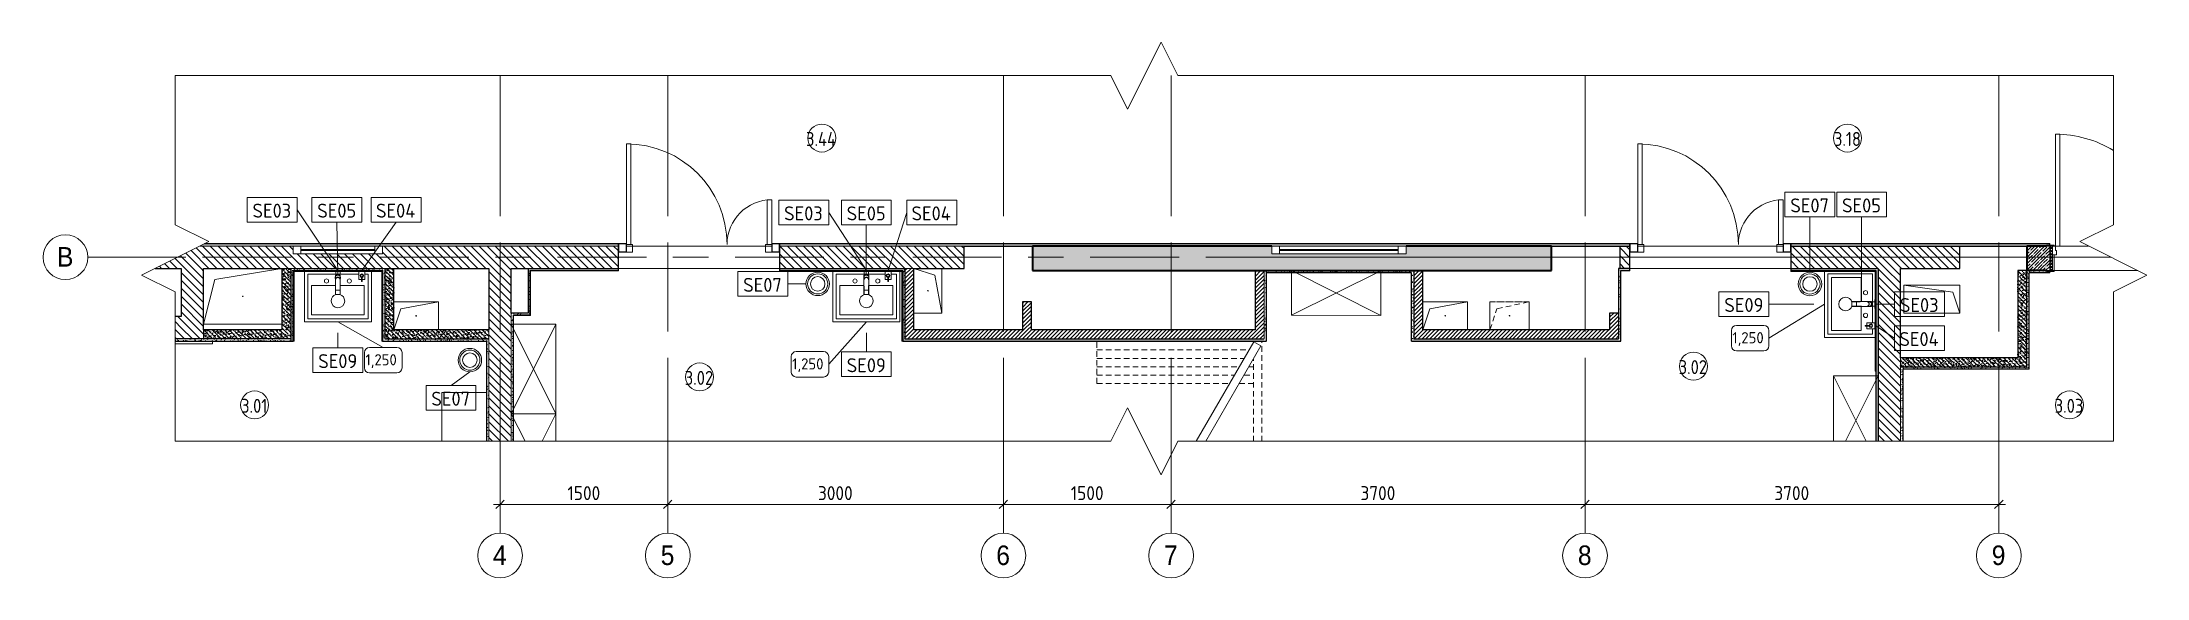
# Model space of a CAD drawing. Header units: millimetres. Extents: x 63482 to 319368, y -8553 to 29000.
# Drawn here: x 93317 to 112134, y 4931 to 9724 of the extents above; entities that cross this region are included whole.
import ezdxf

# ---------------------------------------------------------------- set-up
doc = ezdxf.new("R2010")
doc.units = ezdxf.units.MM
doc.linetypes.add('200_ШТРИХ__ш1_п0_6_', pattern=[80, 50, -30])
doc.linetypes.add('Осевая', pattern=[1587.5, 317.5, -238.125, 793.75, -238.125])
for name, color, linetype, lineweight, true_color in [('0-1', 7, 'Continuous', 9, 0x4994b4), ('A-GENM-1', 7, 'Continuous', 9, 0x4994b4), ('A-WALL-1', 7, 'Continuous', 25, 0x3c3c3c), ('A-WALL-3', 7, 'Continuous', 35, 0x3c3c3c), ('A-WALL-FNSH-1', 7, 'Continuous', 15, 0x3c3c3c), ('P-SANR-FIXT-1', 7, 'Continuous', 15, 0x4994b4), ('P-SANR-FIXT-2', 7, 'Continuous', 9, 0x4994b4)]:
    doc.layers.add(name, color=color, linetype=linetype, lineweight=lineweight, true_color=true_color)
for name, color, linetype, lineweight in [('A-ANNO-DIMS', 7, 'Continuous', 9), ('A-ANNO-DIMS-50', 7, 'Continuous', 9), ('A-AREA-IDEN', 7, 'Continuous', 9), ('A-DETL-GENF', 7, 'Continuous', 9), ('A-DETL-MBND', 7, '200_ШТРИХ__ш1_п0_6_', 9), ('A-DOOR', 7, 'Continuous', 9), ('A-DOOR-1', 7, 'Continuous', 15), ('A-DOOR-2', 7, '200_ШТРИХ__ш1_п0_6_', 9), ('A-DOOR-FRAM', 7, 'Continuous', 15), ('A-DOOR-FRAM-1', 7, 'Continuous', 9), ('A-GENM', 7, 'Continuous', 9), ('A-GLAZ', 7, 'Continuous', 9), ('A-GLAZ-1', 7, 'Continuous', 15), ('A-GLAZ-CWMG', 7, 'Continuous', 9), ('A-GLAZ-CWMG-1', 7, 'Continuous', 25), ('A-WALL', 7, 'Continuous', 9), ('I-FURN', 7, 'Continuous', 9), ('I-FURN-IDEN', 7, 'Continuous', 9), ('I-WALL', 7, 'Continuous', 9), ('P-SANR-FIXT-IDEN', 7, 'Continuous', 9), ('Оси', 7, 'Continuous', 9), ('Оси-1', 7, 'Continuous', 20), ('Оси-2', 7, 'Осевая', 9)]:
    doc.layers.add(name, color=color, linetype=linetype, lineweight=lineweight)
doc.styles.add('Arial', font='arial.ttf', dxfattribs={"width": 0.9, "height": 175})
doc.styles.add('GOST Common', font='GOST_Common.ttf', dxfattribs={"height": 125})
doc.styles.add('GOST Common_1', font='GOST_Common.ttf', dxfattribs={"height": 100})
doc.styles.add('GOST Common_2', font='GOST_Common.ttf', dxfattribs={"width": 0.9, "height": 125})
doc.styles.add('ISOCPEUR', font='isocpeur.ttf', dxfattribs={"width": 0.9, "height": 125})
doc.dimstyles.new('ISO-2_5_0_9К_БОЛЬШОЙ', dxfattribs={"dimscale": 304.8, "dimtxt": 124.497647, "dimasz": 0.246063, "dimexe": 0.19685, "dimexo": 0.492126, "dimgap": 0, "dimtad": 1, "dimdec": 0, "dimrnd": 10, "dimzin": 0, "dimdsep": 46, "dimtxsty": 'ISOCPEUR', "dimblk1": 'OBLIQUE', "dimblk2": 'OBLIQUE', "dimsah": 1, "dimcen": 0.09, "dimdle": 0.19685, "dimazin": 0, "dimtfac": 1, "dimtdec": 4, "dimtix": 1, "dimtmove": 0, "dimatfit": 3, "dimfxl": 1, "dimtvp": 1, "dimtolj": 1, "dimtzin": 0, "dimarcsym": 2})
pattern_1 = [(135, (84900.947, 0), (-35.35534, -35.35534), [])]
pattern_2 = [(135, (84900.947, 0), (-37.71708, -37.71708), [53.34, -8.89, 1.778, -8.89]), (135, (84900.947, 37.694), (-37.71708, -37.71708), []), (50, (84900.947, 0), (63.7639, -5.57885), [6.668, -73.343]), (355, (84900.95, 0), (-12.33488, 66.86951), [5.334, -58.674]), (100.451, (84906.26, -0.465), (51.43036, 61.29098), [5.667, -62.332]), (46.184, (84900.95, 17.78), (94.87722, -14.71484), [10.001, -110.014]), (96.636, (84908.85, 16.55), (83.09115, 86.5993), [8.5, -93.497]), (351.184, (84900.95, 17.78), (83.09204, 86.59928), [8.001, -88.011]), (21, (84909.837, 13.335), (53.06449, -35.79273), [6.667, -73.342]), (326, (84909.84, 13.335), (21.63066, 64.46546), [5.334, -58.674]), (71.451, (84914.26, 10.35), (74.69646, 28.67237), [5.667, -62.332]), (37.5, (84900.947, 0), (1.080413, 29.594271), [1.676, -56.286, 1.676, -57.887, -58.896]), (37.5, (84900.947, 0), (1.080413, 29.594271), [-117.526, 1.676, -57.22]), (7.5, (84900.947, 0), (23.386368, 35.063507), [1.676, -32.283, 1.676, -54.953, -22.447]), (7.5, (84900.947, 0), (23.386368, 35.063507), [-90.589, 1.676, -20.771]), (327.5, (84881.122, 0), (47.456567, -2.005468), [1.676, -20.549, 1.676, -67.666, -92.012]), (327.5, (84881.122, 0), (47.456567, -2.005468), [-91.567, 1.676, -90.335]), (317.5, (84872.232, 0), (51.84495, 8.89904), [1.676, -27.216, 1.676, -44.374, -65.342]), (317.5, (84872.232, 0), (51.84495, 8.89904), [-74.943, 1.676, -63.665])]
pattern_3 = [(45, (84900.947, 0), (-17.67767, 17.67767), [])]
pattern_4 = [(45, (84900.947, 0), (-28.512667, 28.512667), []), (45, (84929.46, 0), (-28.512667, 28.512667), [50.403, -10.081, 1.676, -8.404])]
pattern_5 = [(0, (84900.947, 0), (60.96, 15.24), [5.029, -40.691, 5.029, -40.691, -243.84]), (0, (84900.947, 0), (60.96, 15.24), [-91.44, 5.029, -86.411, 5.029, -40.691, -106.68]), (0, (84900.947, 0), (60.96, 15.24), [-228.6, 5.029, -25.451, 5.029, -71.171]), (120, (84923.807, 7.62), (-43.678227, 45.172909), [5.029, -40.691, 5.029, -40.691, -243.84]), (120, (84923.807, 7.62), (-43.678227, 45.172909), [-91.44, 5.029, -86.411, 5.029, -40.691, -106.68]), (120, (84923.807, 7.62), (-43.678227, 45.172909), [-228.6, 5.029, -25.451, 5.029, -71.171]), (240, (84931.427, 38.1), (-17.281773, -60.412909), [5.029, -40.691, 5.029, -40.691, -243.84]), (240, (84931.427, 38.1), (-17.281773, -60.412909), [-91.44, 5.029, -86.411, 5.029, -40.691, -106.68]), (240, (84931.427, 38.1), (-17.281773, -60.412909), [-228.6, 5.029, -25.451, 5.029, -71.171])]

msp = doc.modelspace()

# ---------------------------------------------------------------- texts
at = {"layer": 'A-AREA-IDEN', "char_height": 125, "attachment_point": 1, "style": 'GOST Common_2'}
for s, insert, width in [('3.44', (100146.2, 8919.8), 353.544), ('3.18', (109336.3, 8919.8), 303.038), ('3.02', (99062.1, 6782.7), 331.899), ('3.02', (107947.9, 6879.2), 331.899), ('3.01', (95095.7, 6532.7), 303.038), ('3.03', (111309.9, 6532.7), 331.899)]:
    msp.add_mtext(s, dxfattribs=dict(at, insert=insert, width=width))
at = {"layer": 'I-FURN-IDEN', "char_height": 100, "width": 368.776, "attachment_point": 1, "style": 'GOST Common_1'}
for insert in [(108428, 7129.8), (96207.4, 6932.5), (100022, 6895.4)]:
    msp.add_mtext('1,250', dxfattribs=dict(at, insert=insert))
at = {"layer": 'P-SANR-FIXT-IDEN', "char_height": 125, "attachment_point": 1, "style": 'GOST Common'}
for s, insert, width in [('SE07', (108946.3, 8325.7), 444.937), ('SE05', (109408.5, 8325.7), 444.937), ('SE03', (95197.6, 8278.6), 444.937), ('SE05', (95776.6, 8278.6), 444.937), ('SE04', (96301.9, 8278.6), 456.962), ('SE03', (99950.3, 8254.5), 444.937), ('SE05', (100509.9, 8254.5), 444.937), ('SE04', (101089.5, 8254.5), 456.962), ('SE07', (99584.4, 7614.8), 444.937), ('SE09', (108356.3, 7434.8), 444.937), ('SE03', (109926, 7434.6), 444.937), ('SE04', (109921, 7130.2), 456.962), ('SE09', (95785.2, 6932.8), 444.937), ('SE09', (100510.2, 6895.7), 444.937), ('SE07', (96796.7, 6596.5), 444.937)]:
    msp.add_mtext(s, dxfattribs=dict(at, insert=insert, width=width))
at = {"layer": 'Оси', "char_height": 175, "attachment_point": 1, "style": 'Arial'}
for s, insert, width in [('\\fArial|b0|i0|c204|p34|;\\W.9;В', (93449.8, 7890.8), 180.38), ('\\fArial|b0|i0|c204|p34|;\\W.9;4', (97347.2, 5221.2), 151.519), ('\\fArial|b0|i0|c204|p34|;\\W.9;5', (98847.2, 5221.2), 151.519), ('\\fArial|b0|i0|c204|p34|;\\W.9;6', (101847.2, 5221.2), 151.519), ('\\fArial|b0|i0|c204|p34|;\\W.9;7', (103347.2, 5221.2), 151.519), ('\\fArial|b0|i0|c204|p34|;\\W.9;8', (107047.2, 5221.2), 151.519), ('\\fArial|b0|i0|c204|p34|;\\W.9;9', (110747.2, 5221.2), 151.519)]:
    msp.add_mtext(s, dxfattribs=dict(at, insert=insert, width=width))

# ---------------------------------------------------------------- blocks, each defined once
blk = doc.blocks.new('DOR__перегородка__Прямоугольная - ТП-3_ Вн_ДПГ_6820х3300h-19315679-Фрагмент 3_6')
at = {"layer": 'A-DOOR-2'}
for p, q in [((6445, 1474), (6820, 1474)), ((6445, 1474), (6445, 288)), ((6520, 1474), (6520, 244)), ((6595, 1474), (6595, 201)), ((6670, 1474), (6670, 158)), ((6745, 1474), (6745, 114)), ((6820, 1474), (6820, 0)), ((6445, 201), (6445, 75)), ((5928, 75), (6663, 75)), ((5928, 0), (6820, 0)), ((6520, 158), (6520, 75)), ((6595, 114), (6595, 75)), ((6813, 75), (6820, 75))]:
    blk.add_line(p, q, dxfattribs=at)
at = {"layer": 'A-DOOR-FRAM'}
for p, q in [((5928, 586), (6819, 72)), ((6781, 7), (5928, 499)), ((6819, 72), (6781, 7))]:
    blk.add_line(p, q, dxfattribs=at)
blk = doc.blocks.new('GM_Отверстие прямоугольное _в плите_ - Отверстие-21986452-Фрагмент 3_6')
at = {"layer": 'A-DETL-MBND'}
for p, q in [((-175, -125), (-175, 125)), ((-175, 125), (175, 125)), ((175, 125), (-175, 125)), ((-175, 125), (-175, -125)), ((-175, -125), (-112.5, 62.5)), ((-112.5, 62.5), (175, 125)), ((175, 125), (175, -125)), ((175, -125), (175, 125)), ((175, -125), (-175, -125)), ((-175, -125), (175, -125))]:
    blk.add_line(p, q, dxfattribs=at)
for start, end in [(360, 180), (180, 360)]:
    blk.add_arc((0, 0), 2.5, start, end, dxfattribs=at)
blk = doc.blocks.new('GM_Отверстие прямоугольное _в плите_ - Отверстие-21608683-Фрагмент 3_6')
at = {"layer": 'A-GENM'}
for p, q in [((-200, -125), (-200, 125)), ((-200, 125), (200, 125)), ((200, 125), (-200, 125)), ((-200, 125), (-200, -125)), ((-200, -125), (-138, 62)), ((-138, 62), (200, 125)), ((200, 125), (200, -125)), ((200, -125), (200, 125)), ((200, -125), (-200, -125)), ((-200, -125), (200, -125))]:
    blk.add_line(p, q, dxfattribs=at)
for start, end in [(360, 180), (180, 360)]:
    blk.add_arc((0, 0), 2.5, start, end, dxfattribs=at)
blk = doc.blocks.new('GM_Отверстие прямоугольное _в плите_ - Отверстие-V30-Фрагмент 3_6')
at = {"layer": 'A-GENM'}
for p, q in [((-200, 125), (200, 125)), ((200, 125), (-200, 125)), ((-200, -125), (-138, 62)), ((-138, 62), (200, 125)), ((200, 125), (200, -125)), ((200, -125), (200, 125))]:
    blk.add_line(p, q, dxfattribs=at)
for start, end in [(360, 180), (180, 360)]:
    blk.add_arc((0, 0), 2.5, start, end, dxfattribs=at)
blk = doc.blocks.new('GM_Отверстие прямоугольное _в плите_ - Отверстие-21609826-Фрагмент 3_6')
at = {"layer": 'A-GENM'}
for p, q in [((-125, -250), (-125, 250)), ((-125, 250), (125, 250)), ((125, 250), (-125, 250)), ((-125, 250), (-125, -250)), ((-63, 187), (125, 250)), ((125, 250), (125, -250)), ((125, -250), (125, 250)), ((-125, -250), (-63, 187)), ((125, -250), (-125, -250)), ((-125, -250), (125, -250))]:
    blk.add_line(p, q, dxfattribs=at)
for start, end in [(360, 180), (180, 360)]:
    blk.add_arc((0, 0), 2.5, start, end, dxfattribs=at)
blk = doc.blocks.new('GM_Отверстие прямоугольное _в плите_ - Отверстие-21979773-Фрагмент 3_6')
at = {"layer": 'A-GENM'}
for p, q in [((-250, 150), (350, 250)), ((-350, -250), (-250, 150)), ((350, -250), (-350, -250)), ((-350, -250), (350, -250))]:
    blk.add_line(p, q, dxfattribs=at)
for start, end in [(360, 180), (180, 360)]:
    blk.add_arc((0, 0), 2.5, start, end, dxfattribs=at)
blk = doc.blocks.new('120_Окно_СКБ_1Ст - 120_Окно_СКБ_1Ст 400х1200 EI30-24228621-Фрагмент 3_6')
at = {"layer": 'A-GLAZ'}
for p, q in [((600, 110), (-600, 110)), ((-600, 40), (600, 40)), ((530, 80), (-530, 80)), ((530, 70), (-530, 70))]:
    blk.add_line(p, q, dxfattribs=at)
at = {"layer": 'A-GLAZ-1'}
for p, q in [((-600, 40), (-600, 110)), ((-600, 110), (-530, 110)), ((-530, 40), (-600, 40)), ((-530, 110), (-530, 40)), ((530, 40), (530, 110)), ((530, 110), (600, 110)), ((600, 40), (530, 40)), ((600, 110), (600, 40))]:
    blk.add_line(p, q, dxfattribs=at)
blk = doc.blocks.new('Мебель_универсальная - 1_24б-26156272-Фрагмент 3_6')
at = {"layer": 'I-FURN'}
for p, q in [((-266, 25), (-600, 25)), ((-600, 25), (-600, 0)), ((-600, 0), (-600, 25)), ((-600, 25), (-266, 25))]:
    blk.add_line(p, q, dxfattribs=at)
blk = doc.blocks.new('Шкаф параметрический - 1_156-26173978-Фрагмент 3_6')
at = {"layer": 'I-FURN'}
for p, q in [((0, 0), (400, 800)), ((0, 800), (400, 0)), ((400, 800), (0, 800)), ((0, 800), (0, 0)), ((20, 800), (400, 800)), ((400, 0), (400, 800)), ((400, 800), (400, 0)), ((0, 0), (400, 0)), ((400, 0), (20, 0))]:
    blk.add_line(p, q, dxfattribs=at)
blk = doc.blocks.new('Шкаф параметрический - 1_156-V31-Фрагмент 3_6')
at = {"layer": 'I-FURN'}
for p, q in [((0, 800), (123, 553)), ((400, 800), (0, 800)), ((0, 800), (0, 553)), ((20, 800), (400, 800)), ((277, 553), (400, 800)), ((400, 553), (400, 800)), ((400, 800), (400, 553))]:
    blk.add_line(p, q, dxfattribs=at)
blk = doc.blocks.new('Шкаф параметрический - 1_156-V32-Фрагмент 3_6')
at = {"layer": 'I-FURN'}
for p, q in [((0, 0), (400, 800)), ((0, 800), (400, 0)), ((400, 800), (0, 800)), ((0, 800), (0, 0)), ((19, 800), (400, 800)), ((400, 0), (400, 800)), ((400, 800), (400, 0)), ((0, 0), (400, 0)), ((400, 0), (20, 0))]:
    blk.add_line(p, q, dxfattribs=at)
blk = doc.blocks.new('Шкаф параметрический - 1_154-26174033-Фрагмент 3_6')
at = {"layer": 'I-FURN'}
for p, q in [((0, 800), (293, 213)), ((400, 800), (0, 800)), ((0, 800), (0, 213)), ((0, 213), (0, 800)), ((0, 800), (379, 800)), ((107, 213), (400, 800)), ((400, 213), (400, 800))]:
    blk.add_line(p, q, dxfattribs=at)
blk = doc.blocks.new('сифон - Для раковины-30615598-Фрагмент 3_6')
at = {"layer": 'P-SANR-FIXT-1'}
for p, q in [((191, 20), (168, 20)), ((191, 35), (191, 40)), ((191, 28), (191, 35)), ((191, -40), (191, 28)), ((168, -20), (191, -20))]:
    blk.add_line(p, q, dxfattribs=at)
blk = doc.blocks.new('смеситель для раковины - Default-30615600-Фрагмент 3_6')
at = {"layer": '0-1'}
for p, q in [((-23, 3), (-22, 16)), ((20, 152), (-20, 152)), ((20, 112), (-20, 112)), ((-20, 110), (-20, 97)), ((-19, 8), (-20, 10)), ((20, 97), (20, 110)), ((22, 16), (23, 3))]:
    blk.add_line(p, q, dxfattribs=at)
at = {"layer": '0-1', "flags": 128}
for points in [[(-22, 16), (-22, 25), (-21, 39), (-21, 64), (-21, 88)], [(-21, 151), (-21, 150), (-21, 149), (-21, 148), (-21, 147), (-21, 145), (-21, 135), (-21, 64), (-21, 93)], [(-21, 22), (-21, 24), (-21, 63), (-21, 93)], [(-20, 11), (-21, 13), (-21, 15)], [(12, 0), (16, 4), (19, 9), (21, 14), (21, 16)], [(20, 152), (20, 152), (20, 152), (20, 151), (21, 151), (21, 151), (21, 151), (21, 151)], [(21, 17), (21, 26), (21, 77), (21, 111)]]:
    blk.add_lwpolyline(points, dxfattribs=at)
at = {"layer": 'P-SANR-FIXT-1'}
for p, q in [((-23, 0), (-23, 1)), ((21, 152), (-21, 152)), ((-21, 152), (-21, -23)), ((-20, 144), (-20, 112)), ((20, 112), (20, 144)), ((20, 143), (20, 141)), ((20, 137), (20, 134)), ((20, 131), (20, 126)), ((20, 116), (20, 114)), ((20, 111), (20, 109)), ((21, -23), (21, 152)), ((23, 5), (23, 1)), ((23, 1), (23, 0)), ((-21, -23), (21, -23))]:
    blk.add_line(p, q, dxfattribs=at)
at = {"layer": 'P-SANR-FIXT-1', "flags": 128}
for points in [[(-21, 17), (-21, 42), (-21, 68), (-21, 118), (-21, 144), (-21, 149), (-21, 150), (-21, 145), (-21, 139), (-21, 88)], [(-20, 126), (-20, 134), (-20, 138)], [(-20, 109), (-20, 111), (-20, 120)], [(-16, 4), (-13, 2), (-12, 1)], [(12, 1), (13, 2), (16, 4)], [(20, 124), (20, 120), (20, 118)], [(21, 88), (21, 139), (21, 145), (21, 150), (21, 149), (21, 144), (21, 118), (21, 68), (21, 42), (21, 17)], [(23, 1), (23, 3), (22, 6), (22, 8), (22, 11), (22, 15)], [(-10, 0), (-6, -2), (-5, -2)], [(-3, -2), (-2, -2), (2, -2), (3, -2)], [(1, -4), (0, -4), (0, -4), (0, -4), (0, -4), (-1, -4)], [(5, -2), (6, -2), (10, 0)]]:
    blk.add_lwpolyline(points, dxfattribs=at)
at = {"layer": 'P-SANR-FIXT-1'}
for centre, major_axis, ratio, start_param, end_param in [((0, 17), (20.8, 0), 0.98634, 3.038054, 3.090126), ((0, 17), (20.8, 0), 0.98634, 3.29536, 3.441377), ((-20, 110), (-0.5, 0.002), 0.095846, 0.794229, 1.571164), ((20, 110), (0.5, 0.002), 0.095848, 4.711795, 5.488843), ((0, 17), (20.8, 0), 0.98634, 5.983401, 6.129418), ((0, 17), (20.8, 0), 0.98634, 0.051466, 0.103539), ((0, 17), (20.8, 0), 0.98634, 4.268583, 4.510817), ((0, 17), (18.5, 0), 0.986286, 4.671144, 4.753634), ((0, 17), (20.8, 0), 0.98634, 4.913948, 5.156189)]:
    blk.add_ellipse(centre, major_axis=major_axis, ratio=ratio, start_param=start_param, end_param=end_param, dxfattribs=at)
for points, knots in [([(-22, 15), (-22, 14), (-22, 12), (-22, 10), (-22, 9), (-22, 8), (-22, 7), (-22, 6), (-23, 5), (-23, 4), (-23, 2), (-23, 2), (-23, 1)], [0, 0, 0, 0, 0.166667, 0.25, 0.333333, 0.416667, 0.5, 0.583333, 0.666667, 0.75, 0.833333, 1, 1, 1, 1]), ([(23, 0), (23, -3), (22, -6), (20, -11), (18, -15), (15, -18), (12, -20), (8, -22), (5, -23), (2, -23), (-2, -23), (-6, -22), (-10, -21), (-13, -19), (-15, -18), (-17, -16), (-19, -13), (-22, -8), (-23, -3), (-23, 0)], [0, 0, 0, 0, 0.111111, 0.166667, 0.222222, 0.277778, 0.333333, 0.388889, 0.444444, 0.479167, 0.513889, 0.583333, 0.652778, 0.6875, 0.722222, 0.756944, 0.791667, 0.861111, 1, 1, 1, 1]), ([(-21, 88), (-21, 86), (-21, 82), (-21, 77), (-21, 74), (-21, 70), (-21, 67), (-21, 64), (-21, 62), (-21, 60), (-21, 58), (-21, 56), (-21, 53), (-21, 49), (-21, 46), (-21, 43), (-21, 39), (-21, 36), (-21, 32), (-22, 28), (-22, 21), (-22, 17), (-22, 15)], [0, 0, 0, 0, 0.083333, 0.125, 0.166667, 0.208333, 0.25, 0.291667, 0.3125, 0.333333, 0.354167, 0.375, 0.416667, 0.458333, 0.5, 0.541667, 0.583333, 0.625, 0.666667, 0.75, 0.833333, 1, 1, 1, 1]), ([(-20, 97), (-20, 91), (-20, 82), (-21, 70), (-21, 60), (-21, 53), (-21, 47), (-21, 45), (-21, 44), (-21, 42), (-21, 40), (-21, 38), (-21, 36), (-21, 35), (-21, 34), (-21, 33), (-21, 31), (-21, 30), (-21, 29), (-21, 28), (-21, 27), (-21, 26), (-21, 23), (-21, 20), (-21, 18)], [0, 0, 0, 0, 0.222222, 0.333333, 0.444444, 0.583333, 0.618056, 0.652778, 0.670139, 0.6875, 0.722222, 0.756944, 0.774306, 0.782986, 0.791667, 0.826389, 0.84375, 0.861111, 0.878472, 0.887153, 0.895833, 0.913194, 0.930556, 1, 1, 1, 1]), ([(-18, 10), (-19, 11), (-20, 14), (-21, 17), (-21, 20)], [-0.157337, -0.157337, -0.157337, -0.157337, -0.1111111, 0, 0, 0, 0]), ([(-16, 4), (-17, 4), (-18, 5), (-19, 7), (-20, 9), (-20, 11), (-21, 12), (-21, 14), (-21, 16), (-21, 17)], [0.5566569, 0.5566569, 0.5566569, 0.5566569, 0.6, 0.7, 0.75, 0.8, 0.85, 0.9, 1, 1, 1, 1]), ([(-21, 16), (-21, 14), (-20, 11), (-19, 8), (-18, 6), (-16, 4), (-15, 3), (-14, 2), (-12, 1), (-11, 0), (-9, -1), (-7, -2), (-4, -2), (0, -3), (4, -2), (7, -2), (9, -1), (10, 0), (11, 0), (12, 1), (13, 1), (14, 2), (15, 3), (16, 4), (16, 4), (17, 5), (18, 6), (19, 8), (19, 9), (20, 10), (20, 10), (20, 11), (20, 11)], [0, 0, 0, 0, 0.1111111, 0.1666667, 0.1944444, 0.2222222, 0.25, 0.2777778, 0.3055556, 0.3333333, 0.3611111, 0.3888889, 0.4444444, 0.5, 0.5555556, 0.6111111, 0.6388889, 0.6527778, 0.6666667, 0.6805556, 0.6944444, 0.7222222, 0.75, 0.7638889, 0.7777778, 0.7916667, 0.8055556, 0.8333333, 0.8611111, 0.875, 0.8819444, 0.8888889, 0.8888889, 0.8888889, 0.8888889]), ([(-20, 147), (-20, 148), (-20, 149), (-20, 151), (-20, 151), (-20, 152), (-20, 152)], [0.1, 0.1, 0.1, 0.1, 0.2, 0.3, 0.4, 0.4725859, 0.4725859, 0.4725859, 0.4725859]), ([(-20, 152), (-20, 152), (-20, 152), (-20, 151), (-20, 150), (-20, 148), (-20, 146), (-20, 145), (-20, 144)], [0.4728347, 0.4728347, 0.4728347, 0.4728347, 0.5, 0.6, 0.7, 0.8, 0.9, 1, 1, 1, 1]), ([(-20, 112), (-20, 112), (-20, 112), (-20, 111), (-20, 110), (-20, 110)], [0.4695548, 0.4695548, 0.4695548, 0.4695548, 0.6, 0.8, 1, 1, 1, 1]), ([(-19, 9), (-19, 9), (-18, 7), (-18, 6), (-17, 5)], [0.2222222, 0.2222222, 0.2222222, 0.2222222, 0.4444444, 0.7777778, 0.7777778, 0.7777778, 0.7777778]), ([(-14, 4), (-15, 5), (-16, 6), (-17, 7), (-17, 8)], [-0.26859689, -0.26859689, -0.26859689, -0.26859689, -0.22222222, -0.18982564, -0.18982564, -0.18982564, -0.18982564]), ([(-10, -1), (-11, -1), (-13, 0), (-14, 2), (-15, 3), (-15, 3)], [0.3, 0.3, 0.3, 0.3, 0.4, 0.5, 0.5124698, 0.5124698, 0.5124698, 0.5124698]), ([(-8, 0), (-9, 0), (-10, 1), (-12, 2), (-12, 3)], [-0.37982072, -0.37982072, -0.37982072, -0.37982072, -0.33333333, -0.30027801, -0.30027801, -0.30027801, -0.30027801]), ([(17, 8), (17, 7), (15, 5), (11, 1), (4, -2), (-2, -2), (-5, -1), (-6, -1)], [-0.8101744, -0.8101744, -0.8101744, -0.8101744, -0.7777778, -0.6666667, -0.5555556, -0.4444444, -0.4109505, -0.4109505, -0.4109505, -0.4109505]), ([(21, 14), (21, 14), (21, 13), (20, 11), (19, 8), (17, 4), (13, 0), (8, -3), (5, -3), (3, -4)], [0.0919533, 0.0919533, 0.0919533, 0.0919533, 0.1, 0.2, 0.3, 0.4, 0.6, 0.8, 0.9091362, 0.9091362, 0.9091362, 0.9091362]), ([(17, 5), (17, 6), (19, 8), (19, 9), (20, 11)], [0.2222222, 0.2222222, 0.2222222, 0.2222222, 0.4444444, 0.9768048, 0.9768048, 0.9768048, 0.9768048]), ([(21, 20), (21, 17), (20, 14), (19, 11), (18, 10)], [-1, -1, -1, -1, -0.8888889, -0.8424724, -0.8424724, -0.8424724, -0.8424724]), ([(20, 144), (20, 145), (20, 146), (20, 148), (20, 150), (20, 151), (20, 152), (20, 152), (20, 152)], [0, 0, 0, 0, 0.1, 0.2, 0.3, 0.4, 0.5, 0.5274121, 0.5274121, 0.5274121, 0.5274121]), ([(20, 152), (20, 152), (20, 151), (20, 151), (20, 149), (20, 148), (20, 147)], [0.5275209, 0.5275209, 0.5275209, 0.5275209, 0.6, 0.7, 0.8, 0.9, 0.9, 0.9, 0.9]), ([(20, 110), (20, 110), (20, 111), (20, 112), (20, 112), (20, 112)], [0, 0, 0, 0, 0.2, 0.4, 0.5304748, 0.5304748, 0.5304748, 0.5304748]), ([(21, 18), (21, 19), (21, 21), (21, 23), (21, 25), (21, 26), (21, 28), (21, 29), (21, 30), (21, 32), (21, 33), (21, 35), (21, 35), (21, 36), (21, 36), (21, 37), (21, 38), (21, 40), (21, 41), (21, 43), (21, 44), (21, 46), (21, 49), (21, 53), (21, 61), (21, 69), (21, 77), (20, 86), (20, 93), (20, 97)], [0, 0, 0, 0, 0.027778, 0.055556, 0.083333, 0.097222, 0.111111, 0.125, 0.138889, 0.166667, 0.194444, 0.208333, 0.215278, 0.222222, 0.229167, 0.236111, 0.25, 0.277778, 0.305556, 0.319444, 0.333333, 0.361111, 0.388889, 0.444444, 0.555556, 0.666667, 0.75, 0.833333, 1, 1, 1, 1]), ([(20, 88), (20, 88), (20, 88), (21, 88), (21, 88), (21, 87), (21, 87)], [0.19375, 0.19375, 0.19375, 0.19375, 0.25, 0.3, 0.35, 0.4, 0.4, 0.4, 0.4]), ([(20, 11), (20, 11), (20, 11), (20, 12), (21, 13), (21, 14), (21, 15), (21, 16), (21, 16)], [0.8933466, 0.8933466, 0.8933466, 0.8933466, 0.8958333, 0.9027778, 0.9166667, 0.9444444, 0.9722222, 1, 1, 1, 1]), ([(20, 12), (20, 12), (21, 13), (21, 14), (21, 15)], [0.2222222, 0.2222222, 0.2222222, 0.2222222, 0.4444444, 1, 1, 1, 1]), ([(22, 15), (22, 16), (22, 19), (22, 24), (22, 28), (21, 31), (21, 32), (21, 34), (21, 36), (21, 37), (21, 39), (21, 40), (21, 41), (21, 43), (21, 45), (21, 48), (21, 51), (21, 55), (21, 60), (21, 65), (21, 70), (21, 74), (21, 81), (21, 85), (21, 88)], [0, 0, 0, 0, 0.142857, 0.285714, 0.357143, 0.392857, 0.428571, 0.464286, 0.5, 0.535714, 0.553571, 0.571429, 0.589286, 0.607143, 0.642857, 0.678571, 0.714286, 0.75, 0.785714, 0.821429, 0.857143, 0.892857, 0.928571, 1, 1, 1, 1]), ([(-1, -4), (-2, -4), (-4, -4), (-7, -3), (-9, -2), (-9, -2)], [0, 0, 0, 0, 0.1, 0.2, 0.2837623, 0.2837623, 0.2837623, 0.2837623]), ([(-1, -4), (-1, -4), (-1, -4), (-1, -3), (-1, -3), (-1, -3)], [0, 0, 0, 0, 0.3636364, 0.5454545, 0.7272727, 0.7272727, 0.7272727, 0.7272727]), ([(1, -4), (1, -4), (1, -4), (1, -3), (1, -3), (1, -3)], [0, 0, 0, 0, 0.3636364, 0.5454545, 0.7272727, 0.7272727, 0.7272727, 0.7272727])]:
    blk.add_open_spline(points, degree=3, knots=knots, dxfattribs=at)
for points in [[(-23, 1), (-23, 2), (-23, 4), (-23, 5)], [(-20, 88), (-21, 88), (-21, 88), (-21, 88)], [(-21, 15), (-21, 14), (-21, 13), (-20, 12), (-20, 12)], [(-20, 112), (-20, 112), (-20, 112), (-20, 112)], [(-20, 110), (-20, 110), (-20, 111), (-20, 111)], [(20, 112), (20, 112), (20, 112), (20, 112)], [(20, 111), (20, 111), (20, 110), (20, 110)], [(2, -4), (2, -4), (1, -4), (1, -4)]]:
    blk.add_open_spline(points, degree=3, dxfattribs=at)
blk = doc.blocks.new('мусорная корзина - Round_ Metal-30590745-Фрагмент 3_6')
at = {"layer": 'P-SANR-FIXT-1'}
for radius, start, end in [(105, 0, 180), (105, 180, 360), (90, 360, 180), (90, 180, 360), (65, 0, 180), (65, 180, 360)]:
    blk.add_arc((0, 0), radius, start, end, dxfattribs=at)
blk = doc.blocks.new('Мойка кухонная - Раковина Roca Victoria-N Unik 600х460 мм-30768662-Фрагмент 3_6')
at = {"layer": 'P-SANR-FIXT-2'}
for p, q in [((166, 0), (-270, 0)), ((-270, 0), (-270, -400)), ((-22, -102), (-237, -102)), ((-237, -102), (-237, -366)), ((236, -102), (20, -102)), ((270, 0), (221, 0)), ((236, -366), (236, -102)), ((270, -400), (270, 0)), ((-237, -366), (236, -366)), ((-270, -400), (270, -400))]:
    blk.add_line(p, q, dxfattribs=at)
for centre, radius, start, end in [((-102, -62), 19, 90, 180), ((-102, -62), 19, 180, 270), ((-102, -62), 19, 360, 90), ((-102, -62), 19.1, 270, 360), ((0, -241), 60.5, 107.052, 180), ((0, -241), 60.5, 360, 72.9701), ((102, -62), 19.1, 360, 180), ((102, -62), 19.1, 180, 360), ((0, -241), 60.5, 180, 360)]:
    blk.add_arc(centre, radius, start, end, dxfattribs=at)
blk = doc.blocks.new('TOY_Диспансер мыло - Дозатор Elegance new 11654 019001 хром-30769669-Фрагмент 3_6')
at = {"layer": 'A-GENM-1'}
for p, q in [((97, 89), (97, 21)), ((122, 91), (99, 91)), ((99, 19), (105, 19)), ((122, 91), (103, 91)), ((145, 19), (105, 19)), ((105, 19), (105, 18)), ((128, 106), (122, 106)), ((122, 106), (122, 91)), ((122, 92), (122, 65)), ((128, 91), (128, 106)), ((128, 65), (128, 92)), ((147, 91), (128, 91)), ((150, 91), (128, 91)), ((145, 18), (145, 19)), ((145, 19), (150, 19)), ((152, 21), (152, 89))]:
    blk.add_line(p, q, dxfattribs=at)
blk.add_circle((125, 55), 10, dxfattribs=at)
for centre, radius, start, end in [((99, 89), 2, 90, 180), ((99, 21), 2, 180, 270), ((125, 55), 15.7, 100.4353, 79.365), ((150, 89), 2, 360, 90), ((150, 21), 2, 270, 0)]:
    blk.add_arc(centre, radius, start, end, dxfattribs=at)
blk = doc.blocks.new('сифон - Для раковины-V33-Фрагмент 3_6')
at = {"layer": 'P-SANR-FIXT-1'}
for p, q in [((191, 20), (168, 20)), ((191, -40), (191, 40)), ((168, -20), (191, -20))]:
    blk.add_line(p, q, dxfattribs=at)
blk = doc.blocks.new('смеситель для раковины - Default-V34-Фрагмент 3_6')
at = {"layer": '0-1'}
for p, q in [((-23, 3), (-22, 16)), ((20, 152), (-20, 152)), ((20, 112), (-20, 112)), ((-20, 110), (-20, 97)), ((-19, 8), (-20, 10)), ((20, 97), (20, 110)), ((22, 16), (23, 3))]:
    blk.add_line(p, q, dxfattribs=at)
at = {"layer": '0-1', "flags": 128}
for points in [[(-22, 16), (-22, 25), (-21, 39), (-21, 64), (-21, 88)], [(-21, 151), (-21, 150), (-21, 149), (-21, 148), (-21, 147), (-21, 145), (-21, 135), (-21, 64), (-21, 93)], [(-21, 22), (-21, 24), (-21, 63), (-21, 93)], [(-20, 11), (-21, 13), (-21, 15)], [(12, 0), (16, 4), (19, 9), (21, 14), (21, 16)], [(20, 152), (20, 152), (20, 152), (20, 151), (21, 151), (21, 151), (21, 151), (21, 151)], [(21, 17), (21, 26), (21, 77), (21, 111)]]:
    blk.add_lwpolyline(points, dxfattribs=at)
at = {"layer": 'P-SANR-FIXT-1'}
for p, q in [((-23, 0), (-23, 1)), ((21, 152), (-21, 152)), ((-21, 152), (-21, -23)), ((-20, 144), (-20, 112)), ((20, 112), (20, 144)), ((20, 143), (20, 141)), ((20, 137), (20, 134)), ((20, 131), (20, 126)), ((20, 116), (20, 114)), ((20, 111), (20, 109)), ((21, -23), (21, 152)), ((23, 5), (23, 1)), ((23, 1), (23, 0)), ((-21, -23), (21, -23))]:
    blk.add_line(p, q, dxfattribs=at)
at = {"layer": 'P-SANR-FIXT-1', "flags": 128}
for points in [[(-21, 17), (-21, 42), (-21, 68), (-21, 118), (-21, 144), (-21, 149), (-21, 150), (-21, 145), (-21, 139), (-21, 88)], [(-20, 126), (-20, 134), (-20, 138)], [(-20, 109), (-20, 111), (-20, 120)], [(-16, 4), (-13, 2), (-12, 1)], [(12, 1), (13, 2), (16, 4)], [(20, 124), (20, 120), (20, 118)], [(21, 88), (21, 139), (21, 145), (21, 150), (21, 149), (21, 144), (21, 118), (21, 68), (21, 42), (21, 17)], [(23, 1), (23, 3), (22, 6), (22, 8), (22, 11), (22, 15)], [(-10, 0), (-6, -2), (-5, -2)], [(-3, -2), (-2, -2), (2, -2), (3, -2)], [(1, -4), (0, -4), (0, -4), (0, -4), (0, -4), (-1, -4)], [(5, -2), (6, -2), (10, 0)]]:
    blk.add_lwpolyline(points, dxfattribs=at)
at = {"layer": 'P-SANR-FIXT-1'}
for centre, major_axis, ratio, start_param, end_param in [((0, 17), (20.8, 0), 0.98634, 3.038054, 3.090126), ((0, 17), (20.8, 0), 0.98634, 3.29536, 3.441377), ((-20, 110), (-0.5, 0.002), 0.095846, 0.794229, 1.571164), ((20, 110), (0.5, 0.002), 0.095848, 4.711795, 5.488843), ((0, 17), (20.8, 0), 0.98634, 5.983401, 6.129418), ((0, 17), (20.8, 0), 0.98634, 0.051466, 0.103539), ((0, 17), (20.8, 0), 0.98634, 4.268583, 4.510817), ((0, 17), (18.5, 0), 0.986286, 4.671144, 4.753634), ((0, 17), (20.8, 0), 0.98634, 4.913948, 5.156189)]:
    blk.add_ellipse(centre, major_axis=major_axis, ratio=ratio, start_param=start_param, end_param=end_param, dxfattribs=at)
for points, knots in [([(-22, 15), (-22, 14), (-22, 12), (-22, 10), (-22, 9), (-22, 8), (-22, 7), (-22, 6), (-23, 5), (-23, 4), (-23, 2), (-23, 2), (-23, 1)], [0, 0, 0, 0, 0.166667, 0.25, 0.333333, 0.416667, 0.5, 0.583333, 0.666667, 0.75, 0.833333, 1, 1, 1, 1]), ([(23, 0), (23, -3), (22, -6), (20, -11), (18, -15), (15, -18), (12, -20), (8, -22), (5, -23), (2, -23), (-2, -23), (-6, -22), (-10, -21), (-13, -19), (-15, -18), (-17, -16), (-19, -13), (-22, -8), (-23, -3), (-23, 0)], [0, 0, 0, 0, 0.111111, 0.166667, 0.222222, 0.277778, 0.333333, 0.388889, 0.444444, 0.479167, 0.513889, 0.583333, 0.652778, 0.6875, 0.722222, 0.756944, 0.791667, 0.861111, 1, 1, 1, 1]), ([(-21, 88), (-21, 86), (-21, 82), (-21, 77), (-21, 74), (-21, 70), (-21, 67), (-21, 64), (-21, 62), (-21, 60), (-21, 58), (-21, 56), (-21, 53), (-21, 49), (-21, 46), (-21, 43), (-21, 39), (-21, 36), (-21, 32), (-22, 28), (-22, 21), (-22, 17), (-22, 15)], [0, 0, 0, 0, 0.083333, 0.125, 0.166667, 0.208333, 0.25, 0.291667, 0.3125, 0.333333, 0.354167, 0.375, 0.416667, 0.458333, 0.5, 0.541667, 0.583333, 0.625, 0.666667, 0.75, 0.833333, 1, 1, 1, 1]), ([(-20, 97), (-20, 91), (-20, 82), (-21, 70), (-21, 60), (-21, 53), (-21, 47), (-21, 45), (-21, 44), (-21, 42), (-21, 40), (-21, 38), (-21, 36), (-21, 35), (-21, 34), (-21, 33), (-21, 31), (-21, 30), (-21, 29), (-21, 28), (-21, 27), (-21, 26), (-21, 23), (-21, 20), (-21, 18)], [0, 0, 0, 0, 0.222222, 0.333333, 0.444444, 0.583333, 0.618056, 0.652778, 0.670139, 0.6875, 0.722222, 0.756944, 0.774306, 0.782986, 0.791667, 0.826389, 0.84375, 0.861111, 0.878472, 0.887153, 0.895833, 0.913194, 0.930556, 1, 1, 1, 1]), ([(-18, 10), (-19, 11), (-20, 14), (-21, 17), (-21, 20)], [-0.157337, -0.157337, -0.157337, -0.157337, -0.1111111, 0, 0, 0, 0]), ([(-16, 4), (-17, 4), (-18, 5), (-19, 7), (-20, 9), (-20, 11), (-21, 12), (-21, 14), (-21, 16), (-21, 17)], [0.5566569, 0.5566569, 0.5566569, 0.5566569, 0.6, 0.7, 0.75, 0.8, 0.85, 0.9, 1, 1, 1, 1]), ([(-21, 16), (-21, 14), (-20, 11), (-19, 8), (-18, 6), (-16, 4), (-15, 3), (-14, 2), (-12, 1), (-11, 0), (-9, -1), (-7, -2), (-4, -2), (0, -3), (4, -2), (7, -2), (9, -1), (10, 0), (11, 0), (12, 1), (13, 1), (14, 2), (15, 3), (16, 4), (16, 4), (17, 5), (18, 6), (19, 8), (19, 9), (20, 10), (20, 10), (20, 11), (20, 11), (20, 12), (21, 13), (21, 14), (21, 15), (21, 16), (21, 16)], [0, 0, 0, 0, 0.111111, 0.166667, 0.194444, 0.222222, 0.25, 0.277778, 0.305556, 0.333333, 0.361111, 0.388889, 0.444444, 0.5, 0.555556, 0.611111, 0.638889, 0.652778, 0.666667, 0.680556, 0.694444, 0.722222, 0.75, 0.763889, 0.777778, 0.791667, 0.805556, 0.833333, 0.861111, 0.875, 0.881944, 0.888889, 0.895833, 0.902778, 0.916667, 0.944444, 0.972222, 1, 1, 1, 1]), ([(-20, 147), (-20, 148), (-20, 149), (-20, 151), (-20, 151), (-20, 152), (-20, 152)], [0.1, 0.1, 0.1, 0.1, 0.2, 0.3, 0.4, 0.4725859, 0.4725859, 0.4725859, 0.4725859]), ([(-20, 152), (-20, 152), (-20, 152), (-20, 151), (-20, 150), (-20, 148), (-20, 146), (-20, 145), (-20, 144)], [0.4728347, 0.4728347, 0.4728347, 0.4728347, 0.5, 0.6, 0.7, 0.8, 0.9, 1, 1, 1, 1]), ([(-20, 112), (-20, 112), (-20, 112), (-20, 111), (-20, 110), (-20, 110)], [0.4695548, 0.4695548, 0.4695548, 0.4695548, 0.6, 0.8, 1, 1, 1, 1]), ([(-19, 9), (-19, 9), (-18, 7), (-18, 6), (-17, 5)], [0.2222222, 0.2222222, 0.2222222, 0.2222222, 0.4444444, 0.7777778, 0.7777778, 0.7777778, 0.7777778]), ([(-14, 4), (-15, 5), (-16, 6), (-17, 7), (-17, 8)], [-0.26859689, -0.26859689, -0.26859689, -0.26859689, -0.22222222, -0.18982564, -0.18982564, -0.18982564, -0.18982564]), ([(-10, -1), (-11, -1), (-13, 0), (-14, 2), (-15, 3), (-15, 3)], [0.3, 0.3, 0.3, 0.3, 0.4, 0.5, 0.5124698, 0.5124698, 0.5124698, 0.5124698]), ([(-8, 0), (-9, 0), (-10, 1), (-12, 2), (-12, 3)], [-0.37982072, -0.37982072, -0.37982072, -0.37982072, -0.33333333, -0.30027801, -0.30027801, -0.30027801, -0.30027801]), ([(17, 8), (17, 7), (15, 5), (11, 1), (4, -2), (-2, -2), (-5, -1), (-6, -1)], [-0.8101744, -0.8101744, -0.8101744, -0.8101744, -0.7777778, -0.6666667, -0.5555556, -0.4444444, -0.4109505, -0.4109505, -0.4109505, -0.4109505]), ([(21, 14), (21, 14), (21, 13), (20, 11), (19, 8), (17, 4), (13, 0), (8, -3), (5, -3), (3, -4)], [0.0919533, 0.0919533, 0.0919533, 0.0919533, 0.1, 0.2, 0.3, 0.4, 0.6, 0.8, 0.9091362, 0.9091362, 0.9091362, 0.9091362]), ([(17, 5), (17, 6), (19, 8), (19, 9), (20, 11)], [0.2222222, 0.2222222, 0.2222222, 0.2222222, 0.4444444, 0.9768048, 0.9768048, 0.9768048, 0.9768048]), ([(21, 20), (21, 17), (20, 14), (19, 11), (18, 10)], [-1, -1, -1, -1, -0.8888889, -0.8424724, -0.8424724, -0.8424724, -0.8424724]), ([(20, 144), (20, 145), (20, 146), (20, 148), (20, 150), (20, 151), (20, 152), (20, 152), (20, 152)], [0, 0, 0, 0, 0.1, 0.2, 0.3, 0.4, 0.5, 0.5274121, 0.5274121, 0.5274121, 0.5274121]), ([(20, 152), (20, 152), (20, 151), (20, 151), (20, 149), (20, 148), (20, 147)], [0.5275209, 0.5275209, 0.5275209, 0.5275209, 0.6, 0.7, 0.8, 0.9, 0.9, 0.9, 0.9]), ([(20, 110), (20, 110), (20, 111), (20, 112), (20, 112), (20, 112)], [0, 0, 0, 0, 0.2, 0.4, 0.5304748, 0.5304748, 0.5304748, 0.5304748]), ([(21, 18), (21, 19), (21, 21), (21, 23), (21, 25), (21, 26), (21, 28), (21, 29), (21, 30), (21, 32), (21, 33), (21, 35), (21, 35), (21, 36), (21, 36), (21, 37), (21, 38), (21, 40), (21, 41), (21, 43), (21, 44), (21, 46), (21, 49), (21, 53), (21, 61), (21, 69), (21, 77), (20, 86), (20, 93), (20, 97)], [0, 0, 0, 0, 0.027778, 0.055556, 0.083333, 0.097222, 0.111111, 0.125, 0.138889, 0.166667, 0.194444, 0.208333, 0.215278, 0.222222, 0.229167, 0.236111, 0.25, 0.277778, 0.305556, 0.319444, 0.333333, 0.361111, 0.388889, 0.444444, 0.555556, 0.666667, 0.75, 0.833333, 1, 1, 1, 1]), ([(20, 88), (20, 88), (20, 88), (21, 88), (21, 88), (21, 87), (21, 87)], [0.19375, 0.19375, 0.19375, 0.19375, 0.25, 0.3, 0.35, 0.4, 0.4, 0.4, 0.4]), ([(20, 12), (20, 12), (21, 13), (21, 14), (21, 15)], [0.2222222, 0.2222222, 0.2222222, 0.2222222, 0.4444444, 1, 1, 1, 1]), ([(22, 15), (22, 16), (22, 19), (22, 24), (22, 28), (21, 31), (21, 32), (21, 34), (21, 36), (21, 37), (21, 39), (21, 40), (21, 41), (21, 43), (21, 45), (21, 48), (21, 51), (21, 55), (21, 60), (21, 65), (21, 70), (21, 74), (21, 81), (21, 85), (21, 88)], [0, 0, 0, 0, 0.142857, 0.285714, 0.357143, 0.392857, 0.428571, 0.464286, 0.5, 0.535714, 0.553571, 0.571429, 0.589286, 0.607143, 0.642857, 0.678571, 0.714286, 0.75, 0.785714, 0.821429, 0.857143, 0.892857, 0.928571, 1, 1, 1, 1]), ([(-1, -4), (-2, -4), (-4, -4), (-7, -3), (-9, -2), (-9, -2)], [0, 0, 0, 0, 0.1, 0.2, 0.2837623, 0.2837623, 0.2837623, 0.2837623]), ([(-1, -4), (-1, -4), (-1, -4), (-1, -3), (-1, -3), (-1, -3)], [0, 0, 0, 0, 0.3636364, 0.5454545, 0.7272727, 0.7272727, 0.7272727, 0.7272727]), ([(1, -4), (1, -4), (1, -4), (1, -3), (1, -3), (1, -3)], [0, 0, 0, 0, 0.3636364, 0.5454545, 0.7272727, 0.7272727, 0.7272727, 0.7272727])]:
    blk.add_open_spline(points, degree=3, knots=knots, dxfattribs=at)
for points in [[(-23, 1), (-23, 2), (-23, 4), (-23, 5)], [(-20, 88), (-21, 88), (-21, 88), (-21, 88)], [(-21, 15), (-21, 14), (-21, 13), (-20, 12), (-20, 12)], [(-20, 112), (-20, 112), (-20, 112), (-20, 112)], [(-20, 110), (-20, 110), (-20, 111), (-20, 111)], [(20, 112), (20, 112), (20, 112), (20, 112)], [(20, 111), (20, 111), (20, 110), (20, 110)], [(2, -4), (2, -4), (1, -4), (1, -4)]]:
    blk.add_open_spline(points, degree=3, dxfattribs=at)
blk = doc.blocks.new('смеситель для раковины - Default-V35-Фрагмент 3_6')
at = {"layer": '0-1'}
for p, q in [((-23, 3), (-22, 16)), ((20, 152), (-20, 152)), ((20, 112), (-20, 112)), ((-20, 110), (-20, 97)), ((-19, 8), (-20, 10)), ((20, 97), (20, 110)), ((22, 16), (23, 3))]:
    blk.add_line(p, q, dxfattribs=at)
at = {"layer": '0-1', "flags": 128}
for points in [[(-22, 16), (-22, 25), (-21, 39), (-21, 64), (-21, 88)], [(-21, 151), (-21, 150), (-21, 149), (-21, 148), (-21, 147), (-21, 145), (-21, 135), (-21, 64), (-21, 93)], [(-21, 22), (-21, 24), (-21, 63), (-21, 93)], [(-20, 11), (-21, 13), (-21, 15)], [(12, 0), (16, 4), (19, 9), (21, 14), (21, 16)], [(20, 152), (20, 152), (20, 152), (20, 151), (21, 151), (21, 151), (21, 151), (21, 151)], [(21, 17), (21, 26), (21, 77), (21, 111)]]:
    blk.add_lwpolyline(points, dxfattribs=at)
at = {"layer": 'P-SANR-FIXT-1'}
for p, q in [((-23, 0), (-23, 1)), ((21, 152), (-21, 152)), ((-21, 152), (-21, -23)), ((-20, 144), (-20, 112)), ((20, 112), (20, 144)), ((20, 143), (20, 141)), ((20, 137), (20, 134)), ((20, 131), (20, 126)), ((20, 116), (20, 114)), ((20, 111), (20, 109)), ((21, -23), (21, 152)), ((23, 5), (23, 1)), ((23, 1), (23, 0)), ((-21, -23), (21, -23))]:
    blk.add_line(p, q, dxfattribs=at)
at = {"layer": 'P-SANR-FIXT-1', "flags": 128}
for points in [[(-21, 17), (-21, 42), (-21, 68), (-21, 118), (-21, 144), (-21, 149), (-21, 150), (-21, 145), (-21, 139), (-21, 88)], [(-20, 126), (-20, 134), (-20, 138)], [(-20, 109), (-20, 111), (-20, 120)], [(-16, 4), (-13, 2), (-12, 1)], [(12, 1), (13, 2), (16, 4)], [(20, 124), (20, 120), (20, 118)], [(21, 88), (21, 139), (21, 145), (21, 150), (21, 149), (21, 144), (21, 118), (21, 68), (21, 42), (21, 17)], [(23, 1), (23, 3), (22, 6), (22, 8), (22, 11), (22, 15)], [(-10, 0), (-6, -2), (-5, -2)], [(-3, -2), (-2, -2), (2, -2), (3, -2)], [(1, -4), (0, -4), (0, -4), (0, -4), (0, -4), (-1, -4)], [(5, -2), (6, -2), (10, 0)]]:
    blk.add_lwpolyline(points, dxfattribs=at)
at = {"layer": 'P-SANR-FIXT-1'}
for centre, major_axis, ratio, start_param, end_param in [((0, 17), (20.8, 0), 0.98634, 3.038054, 3.090126), ((0, 17), (20.8, 0), 0.98634, 3.29536, 3.441377), ((-20, 110), (-0.5, 0.002), 0.095846, 0.794229, 1.571164), ((20, 110), (0.5, 0.002), 0.095848, 4.711795, 5.488843), ((0, 17), (20.8, 0), 0.98634, 5.983401, 6.129418), ((0, 17), (20.8, 0), 0.98634, 0.051466, 0.103539), ((0, 17), (20.8, 0), 0.98634, 4.268583, 4.510817), ((0, 17), (18.5, 0), 0.986286, 4.671144, 4.753634), ((0, 17), (20.8, 0), 0.98634, 4.913948, 5.156189)]:
    blk.add_ellipse(centre, major_axis=major_axis, ratio=ratio, start_param=start_param, end_param=end_param, dxfattribs=at)
for points, knots in [([(-22, 15), (-22, 14), (-22, 12), (-22, 10), (-22, 9), (-22, 8), (-22, 7), (-22, 6), (-23, 5), (-23, 4), (-23, 2), (-23, 2), (-23, 1)], [0, 0, 0, 0, 0.166667, 0.25, 0.333333, 0.416667, 0.5, 0.583333, 0.666667, 0.75, 0.833333, 1, 1, 1, 1]), ([(23, 0), (23, -3), (22, -6), (20, -11), (18, -15), (15, -18), (12, -20), (8, -22), (5, -23), (2, -23), (-2, -23), (-6, -22), (-10, -21), (-13, -19), (-15, -18), (-17, -16), (-19, -13), (-22, -8), (-23, -3), (-23, 0)], [0, 0, 0, 0, 0.111111, 0.166667, 0.222222, 0.277778, 0.333333, 0.388889, 0.444444, 0.479167, 0.513889, 0.583333, 0.652778, 0.6875, 0.722222, 0.756944, 0.791667, 0.861111, 1, 1, 1, 1]), ([(-21, 88), (-21, 86), (-21, 82), (-21, 77), (-21, 74), (-21, 70), (-21, 67), (-21, 64), (-21, 62), (-21, 60), (-21, 58), (-21, 56), (-21, 53), (-21, 49), (-21, 46), (-21, 43), (-21, 39), (-21, 36), (-21, 32), (-22, 28), (-22, 21), (-22, 17), (-22, 15)], [0, 0, 0, 0, 0.083333, 0.125, 0.166667, 0.208333, 0.25, 0.291667, 0.3125, 0.333333, 0.354167, 0.375, 0.416667, 0.458333, 0.5, 0.541667, 0.583333, 0.625, 0.666667, 0.75, 0.833333, 1, 1, 1, 1]), ([(-20, 97), (-20, 91), (-20, 82), (-21, 70), (-21, 60), (-21, 53), (-21, 47), (-21, 45), (-21, 44), (-21, 42), (-21, 40), (-21, 38), (-21, 36), (-21, 35), (-21, 34), (-21, 33), (-21, 31), (-21, 30), (-21, 29), (-21, 28), (-21, 27), (-21, 26), (-21, 23), (-21, 20), (-21, 18)], [0, 0, 0, 0, 0.222222, 0.333333, 0.444444, 0.583333, 0.618056, 0.652778, 0.670139, 0.6875, 0.722222, 0.756944, 0.774306, 0.782986, 0.791667, 0.826389, 0.84375, 0.861111, 0.878472, 0.887153, 0.895833, 0.913194, 0.930556, 1, 1, 1, 1]), ([(-18, 10), (-19, 11), (-20, 14), (-21, 17), (-21, 20)], [-0.157337, -0.157337, -0.157337, -0.157337, -0.1111111, 0, 0, 0, 0]), ([(-16, 4), (-17, 4), (-18, 5), (-19, 7), (-20, 9), (-20, 11), (-21, 12), (-21, 14), (-21, 16), (-21, 17)], [0.5566569, 0.5566569, 0.5566569, 0.5566569, 0.6, 0.7, 0.75, 0.8, 0.85, 0.9, 1, 1, 1, 1]), ([(-21, 16), (-21, 14), (-20, 11), (-19, 8), (-18, 6), (-16, 4), (-15, 3), (-14, 2), (-12, 1), (-11, 0), (-11, 0)], [0, 0, 0, 0, 0.1111111, 0.1666667, 0.1944444, 0.2222222, 0.25, 0.2777778, 0.3055556, 0.3333333, 0.3333333, 0.3333333, 0.3333333]), ([(-21, 15), (-21, 14), (-21, 13), (-20, 12), (-20, 11)], [0, 0, 0, 0, 0.4, 1, 1, 1, 1]), ([(-20, 147), (-20, 148), (-20, 149), (-20, 151), (-20, 151), (-20, 152), (-20, 152)], [0.1, 0.1, 0.1, 0.1, 0.2, 0.3, 0.4, 0.4725859, 0.4725859, 0.4725859, 0.4725859]), ([(-20, 152), (-20, 152), (-20, 152), (-20, 151), (-20, 150), (-20, 148), (-20, 146), (-20, 145), (-20, 144)], [0.4728347, 0.4728347, 0.4728347, 0.4728347, 0.5, 0.6, 0.7, 0.8, 0.9, 1, 1, 1, 1]), ([(-20, 112), (-20, 112), (-20, 112), (-20, 111), (-20, 110), (-20, 110)], [0.4695548, 0.4695548, 0.4695548, 0.4695548, 0.6, 0.8, 1, 1, 1, 1]), ([(-19, 9), (-19, 9), (-18, 7), (-18, 6), (-17, 5)], [0.2222222, 0.2222222, 0.2222222, 0.2222222, 0.4444444, 0.7777778, 0.7777778, 0.7777778, 0.7777778]), ([(-14, 4), (-15, 5), (-16, 6), (-17, 7), (-17, 8)], [-0.26859689, -0.26859689, -0.26859689, -0.26859689, -0.22222222, -0.18982564, -0.18982564, -0.18982564, -0.18982564]), ([(-10, -1), (-11, -1), (-13, 0), (-14, 2), (-15, 3), (-15, 3)], [0.3, 0.3, 0.3, 0.3, 0.4, 0.5, 0.5124698, 0.5124698, 0.5124698, 0.5124698]), ([(-8, 0), (-9, 0), (-10, 1), (-12, 2), (-12, 3)], [-0.37982072, -0.37982072, -0.37982072, -0.37982072, -0.33333333, -0.30027801, -0.30027801, -0.30027801, -0.30027801]), ([(-11, 0), (-10, 0), (-9, -1), (-7, -2), (-4, -2), (0, -3), (4, -2), (7, -2), (9, -1), (10, 0), (11, 0), (12, 1), (13, 1), (14, 2), (15, 3), (16, 4), (16, 4), (17, 5), (18, 6), (19, 8), (19, 9), (20, 10), (20, 10), (20, 11), (20, 11), (20, 12), (21, 13), (21, 14), (21, 15), (21, 16), (21, 16)], [0.3333333, 0.3333333, 0.3333333, 0.3333333, 0.3611111, 0.3888889, 0.4444444, 0.5, 0.5555556, 0.6111111, 0.6388889, 0.6527778, 0.6666667, 0.6805556, 0.6944444, 0.7222222, 0.75, 0.7638889, 0.7777778, 0.7916667, 0.8055556, 0.8333333, 0.8611111, 0.875, 0.8819444, 0.8888889, 0.8958333, 0.9027778, 0.9166667, 0.9444444, 0.9722222, 1, 1, 1, 1]), ([(17, 8), (17, 7), (15, 5), (11, 1), (4, -2), (-2, -2), (-5, -1), (-6, -1)], [-0.8101744, -0.8101744, -0.8101744, -0.8101744, -0.7777778, -0.6666667, -0.5555556, -0.4444444, -0.4109505, -0.4109505, -0.4109505, -0.4109505]), ([(21, 14), (21, 14), (21, 13), (20, 11), (19, 8), (17, 4), (13, 0), (8, -3), (5, -3), (3, -4)], [0.0919533, 0.0919533, 0.0919533, 0.0919533, 0.1, 0.2, 0.3, 0.4, 0.6, 0.8, 0.9091362, 0.9091362, 0.9091362, 0.9091362]), ([(17, 5), (17, 6), (19, 8), (19, 9), (20, 11)], [0.2222222, 0.2222222, 0.2222222, 0.2222222, 0.4444444, 0.9768048, 0.9768048, 0.9768048, 0.9768048]), ([(21, 20), (21, 17), (20, 14), (19, 11), (18, 10)], [-1, -1, -1, -1, -0.8888889, -0.8424724, -0.8424724, -0.8424724, -0.8424724]), ([(20, 144), (20, 145), (20, 146), (20, 148), (20, 150), (20, 151), (20, 152), (20, 152), (20, 152)], [0, 0, 0, 0, 0.1, 0.2, 0.3, 0.4, 0.5, 0.5274121, 0.5274121, 0.5274121, 0.5274121]), ([(20, 152), (20, 152), (20, 151), (20, 151), (20, 149), (20, 148), (20, 147)], [0.5275209, 0.5275209, 0.5275209, 0.5275209, 0.6, 0.7, 0.8, 0.9, 0.9, 0.9, 0.9]), ([(20, 110), (20, 110), (20, 111), (20, 112), (20, 112), (20, 112)], [0, 0, 0, 0, 0.2, 0.4, 0.5304748, 0.5304748, 0.5304748, 0.5304748]), ([(21, 18), (21, 19), (21, 21), (21, 23), (21, 25), (21, 26), (21, 28), (21, 29), (21, 30), (21, 32), (21, 33), (21, 35), (21, 35), (21, 36), (21, 36), (21, 37), (21, 38), (21, 40), (21, 41), (21, 43), (21, 44), (21, 46), (21, 49), (21, 53), (21, 61), (21, 69), (21, 77), (20, 86), (20, 93), (20, 97)], [0, 0, 0, 0, 0.027778, 0.055556, 0.083333, 0.097222, 0.111111, 0.125, 0.138889, 0.166667, 0.194444, 0.208333, 0.215278, 0.222222, 0.229167, 0.236111, 0.25, 0.277778, 0.305556, 0.319444, 0.333333, 0.361111, 0.388889, 0.444444, 0.555556, 0.666667, 0.75, 0.833333, 1, 1, 1, 1]), ([(20, 88), (20, 88), (20, 88), (21, 88), (21, 88), (21, 87), (21, 87)], [0.19375, 0.19375, 0.19375, 0.19375, 0.25, 0.3, 0.35, 0.4, 0.4, 0.4, 0.4]), ([(20, 12), (20, 12), (21, 13), (21, 14), (21, 15)], [0.2222222, 0.2222222, 0.2222222, 0.2222222, 0.4444444, 1, 1, 1, 1]), ([(22, 15), (22, 16), (22, 19), (22, 24), (22, 28), (21, 31), (21, 32), (21, 34), (21, 36), (21, 37), (21, 39), (21, 40), (21, 41), (21, 43), (21, 45), (21, 48), (21, 51), (21, 55), (21, 60), (21, 65), (21, 70), (21, 74), (21, 81), (21, 85), (21, 88)], [0, 0, 0, 0, 0.142857, 0.285714, 0.357143, 0.392857, 0.428571, 0.464286, 0.5, 0.535714, 0.553571, 0.571429, 0.589286, 0.607143, 0.642857, 0.678571, 0.714286, 0.75, 0.785714, 0.821429, 0.857143, 0.892857, 0.928571, 1, 1, 1, 1]), ([(-1, -4), (-2, -4), (-4, -4), (-7, -3), (-9, -2), (-9, -2)], [0, 0, 0, 0, 0.1, 0.2, 0.2837623, 0.2837623, 0.2837623, 0.2837623]), ([(-1, -4), (-1, -4), (-1, -4), (-1, -3), (-1, -3), (-1, -3)], [0, 0, 0, 0, 0.3636364, 0.5454545, 0.7272727, 0.7272727, 0.7272727, 0.7272727]), ([(1, -4), (1, -4), (1, -4), (1, -3), (1, -3), (1, -3)], [0, 0, 0, 0, 0.3636364, 0.5454545, 0.7272727, 0.7272727, 0.7272727, 0.7272727])]:
    blk.add_open_spline(points, degree=3, knots=knots, dxfattribs=at)
for points in [[(-23, 1), (-23, 2), (-23, 4), (-23, 5)], [(-20, 88), (-21, 88), (-21, 88), (-21, 88)], [(-20, 112), (-20, 112), (-20, 112), (-20, 112)], [(-20, 110), (-20, 110), (-20, 111), (-20, 111)], [(20, 112), (20, 112), (20, 112), (20, 112)], [(20, 111), (20, 111), (20, 110), (20, 110)], [(2, -4), (2, -4), (1, -4), (1, -4)]]:
    blk.add_open_spline(points, degree=3, dxfattribs=at)
blk = doc.blocks.new('мусорная корзина - Round_ Metal-V36-Фрагмент 3_6')
at = {"layer": 'P-SANR-FIXT-1'}
for radius, start, end in [(105, 0, 180), (105, 180, 360), (90, 360, 180), (90, 180, 199.9826), (90, 200, 360), (65, 0, 180), (65, 180, 360)]:
    blk.add_arc((0, 0), radius, start, end, dxfattribs=at)
blk = doc.blocks.new('Мойка кухонная - Раковина Roca Victoria-N Unik 600х460 мм-V37-Фрагмент 3_6')
at = {"layer": 'P-SANR-FIXT-2'}
for p, q in [((186, 0), (-270, 0)), ((-270, 0), (-270, -400)), ((-22, -102), (-237, -102)), ((-237, -102), (-237, -366)), ((236, -102), (20, -102)), ((236, -366), (236, -102)), ((270, 0), (241, 0)), ((270, -400), (270, 0)), ((-237, -366), (236, -366)), ((-270, -400), (270, -400))]:
    blk.add_line(p, q, dxfattribs=at)
for centre, radius, start, end in [((-102, -62), 19, 90, 180), ((-102, -62), 19, 180, 270), ((-102, -62), 19, 360, 90), ((-102, -62), 19.1, 270, 360), ((0, -241), 60.5, 107.052, 180), ((0, -241), 60.5, 360, 72.9701), ((102, -62), 19.1, 360, 180), ((102, -62), 19.1, 180, 360), ((0, -241), 60.5, 180, 360)]:
    blk.add_arc(centre, radius, start, end, dxfattribs=at)
blk = doc.blocks.new('шкаф 1_112 - шкаф 1_112-31117176-Фрагмент 3_6')
at = {"layer": 'I-FURN'}
for p, q in [((-400, 6070), (-400, 5633)), ((0, 6070), (-400, 6070)), ((0, 6070), (-400, 6070)), ((-400, 6070), (-400, 5633)), ((-400, 5633), (-400, 6070)), ((-400, 6070), (0, 6070)), ((0, 5633), (0, 6070)), ((0, 5633), (0, 6070)), ((0, 6070), (0, 5633))]:
    blk.add_line(p, q, dxfattribs=at)
blk = doc.blocks.new('110_Дверь_СКБ_1Ст_Внутренняя1 - Д-4_п__1100x2100h_административные помещения-32218723-Фрагмент 3_6')
at = {"layer": 'A-DOOR-FRAM-1'}
h = blk.add_hatch(dxfattribs=at)
h.set_pattern_fill('FP_8', color=256, style=0, pattern_type=2)
h.set_pattern_definition([(45, (-371.384, 174.685), (-14.1421, 14.1421), []), (135, (-371.384, 174.685), (-14.1421, -14.1421), [])])
h.paths.add_polyline_path([(-512.5, -110), (-512.5, 110), (-537.5, 110), (-537.5, -110)])
at = {"layer": 'A-DOOR'}
blk.add_arc((-487.5, 110), 1000, 58.71591, 90, dxfattribs=at)
at = {"layer": 'A-DOOR-1'}
for p, q in [((-487.5, 1110), (-487.5, 110)), ((-447.5, 1110), (-487.5, 1110)), ((-447.5, 110), (-447.5, 1110)), ((-487.5, 110), (-447.5, 110))]:
    blk.add_line(p, q, dxfattribs=at)
at = {"layer": 'A-DOOR-FRAM'}
for p, q in [((-497.5, 118), (-567.5, 118)), ((-567.5, 118), (-567.5, 110)), ((-567.5, 110), (-497.5, 110)), ((-512.5, 110), (-537.5, 110)), ((-537.5, 110), (-537.5, -110)), ((-487.5, 110), (-512.5, 110)), ((-512.5, 110), (-512.5, 30)), ((-512.5, -110), (-512.5, 110)), ((-497.5, 110), (-512.5, 110)), ((-512.5, 110), (-512.5, 109)), ((-512.5, 109), (-497.5, 109)), ((-512.5, 30), (-477.5, 30)), ((-497.5, 30), (-512.5, 30)), ((-512.5, 30), (-512.5, -110)), ((-497.5, 110), (-497.5, 118)), ((-497.5, 109), (-497.5, 110)), ((-497.5, -110), (-497.5, 30)), ((-487.5, 70), (-487.5, 110)), ((-477.5, 70), (-487.5, 70)), ((-477.5, 30), (-477.5, 70)), ((-497.5, -110), (-567.5, -110)), ((-567.5, -110), (-567.5, -118)), ((-567.5, -118), (-497.5, -118)), ((-537.5, -110), (-512.5, -110)), ((-512.5, -110), (-497.5, -110)), ((-497.5, -118), (-497.5, -110))]:
    blk.add_line(p, q, dxfattribs=at)
blk = doc.blocks.new('Прямоугольный импост - 50 x 70 мм-31927764-Фрагмент 3_6')
at = {"layer": 'A-GLAZ-CWMG-1'}
for p, q in [((-70, 35), (0, 35)), ((-70, -35), (-70, 35)), ((0, 35), (0, -35)), ((0, -35), (-70, -35))]:
    blk.add_line(p, q, dxfattribs=at)
blk = doc.blocks.new('Дверь_Витражная_остекление_ - ДВН_ДАО_Главный вход_1200 в свету Д-22 _п_-31928779-Фрагмент 3_6')
at = {"layer": 'A-DETL-GENF'}
for p, q in [((-610, 930), (-650, 930)), ((-650, 930), (-650, 35)), ((-610, 30), (-610, 930)), ((650, 430), (610, 430)), ((610, 430), (610, 30)), ((650, 35), (650, 430)), ((-650, 30), (-610, 30)), ((-595, 30), (-650, 30)), ((-595, -40), (-595, 30)), ((595, -40), (595, 30)), ((595, 30), (650, 30)), ((610, 30), (650, 30)), ((-650, -35), (-650, -40)), ((-650, -40), (-595, -40)), ((650, -40), (595, -40)), ((650, -35), (650, -40))]:
    blk.add_line(p, q, dxfattribs=at)
at = {"layer": 'A-DOOR'}
for p, q in [((-650, 930), (-650, 35)), ((650, 430), (650, 35))]:
    blk.add_line(p, q, dxfattribs=at)
for centre, radius, start, end in [((-650, 30), 900, 360, 90), ((650, 30), 400, 90, 180)]:
    blk.add_arc(centre, radius, start, end, dxfattribs=at)
blk = doc.blocks.new('Прямоугольный импост - 50 x 70 мм-31701779-Фрагмент 3_6')
at = {"layer": 'A-GLAZ-CWMG-1'}
for p, q in [((0, 35), (-70, 35)), ((-70, 35), (-70, -35)), ((0, -35), (0, 35)), ((-70, -35), (0, -35))]:
    blk.add_line(p, q, dxfattribs=at)
blk = doc.blocks.new('120_Окно_СКБ_1Ст - 120_Окно_СКБ_1Ст 400х800 EI30-24230873-Фрагмент 3_6')
at = {"layer": 'A-GLAZ'}
for p, q in [((400, 100), (-400, 100)), ((-400, 30), (400, 30)), ((330, 70), (-330, 70)), ((330, 60), (-330, 60))]:
    blk.add_line(p, q, dxfattribs=at)
at = {"layer": 'A-GLAZ-1'}
for p, q in [((-400, 30), (-400, 100)), ((-400, 100), (-330, 100)), ((-330, 30), (-400, 30)), ((-330, 100), (-330, 30)), ((330, 30), (330, 100)), ((330, 100), (400, 100)), ((400, 30), (330, 30)), ((400, 100), (400, 30))]:
    blk.add_line(p, q, dxfattribs=at)
blk = doc.blocks.new('DET_L_Линия разрыва - М100-31025339-Фрагмент 3_6')
at = {"layer": 'A-DETL-GENF'}
for p, q in [((1485, -300), (1785, 300)), ((1785, 300), (1935, 0)), ((0, 0), (1335, 0)), ((1335, 0), (1485, -300)), ((1935, 0), (3271, 0))]:
    blk.add_line(p, q, dxfattribs=at)
blk = doc.blocks.new('DET_L_Линия разрыва - М100-31025239-Фрагмент 3_6')
at = {"layer": 'A-DETL-GENF'}
for p, q in [((1485, 300), (1335, 0)), ((1785, -300), (1485, 300)), ((1335, 0), (0, 0)), ((1935, 0), (1785, -300)), ((3271, 0), (1935, 0))]:
    blk.add_line(p, q, dxfattribs=at)
blk = doc.blocks.new('DET_L_Линия разрыва - М100-31025420-Фрагмент 3_6')
at = {"layer": 'A-DETL-GENF'}
for p, q in [((8514, 300), (8364, 0)), ((8814, -300), (8514, 300)), ((8364, 0), (0, 0)), ((8964, 0), (8814, -300)), ((17328, 0), (8964, 0))]:
    blk.add_line(p, q, dxfattribs=at)
blk = doc.blocks.new('DET_L_Линия разрыва - М100-31025392-Фрагмент 3_6')
at = {"layer": 'A-DETL-GENF'}
for p, q in [((8514, -300), (8814, 300)), ((8814, 300), (8964, 0)), ((0, 0), (8364, 0)), ((8364, 0), (8514, -300)), ((8964, 0), (17328, 0))]:
    blk.add_line(p, q, dxfattribs=at)
blk = doc.blocks.new('Ось сетки - D8-29747960-Фрагмент 3_6')
at = {"layer": 'Оси-1'}
for start, end in [(360, 180), (180, 360)]:
    blk.add_arc((0, 0), 4, start, end, dxfattribs=at)
blk = doc.blocks.new('DIMBLOCK43-Фрагмент 3_6')
at = {"layer": 'A-ANNO-DIMS-50'}
for p, q in [((97411, 5492), (97411, 5649)), ((98911, 5492), (98911, 5649)), ((97351, 5589), (98911, 5589)), ((97411, 5589), (97411, 5492)), ((98911, 5589), (98911, 5492))]:
    blk.add_line(p, q, dxfattribs=at)
at = {"layer": 'A-ANNO-DIMS-50', "lineweight": 20}
for p, q in [((97411, 5589), (97373, 5551)), ((97411, 5589), (97448, 5626)), ((98911, 5589), (98873, 5551)), ((98911, 5589), (98948, 5626))]:
    blk.add_line(p, q, dxfattribs=at)
at = {"layer": 'A-ANNO-DIMS-50', "color": 0, "insert": (98014, 5752), "char_height": 125, "width": 353.38, "attachment_point": 1, "line_spacing_factor": 1.149209, "style": 'ISOCPEUR'}
blk.add_mtext('1500', dxfattribs=at)
blk = doc.blocks.new('_Oblique')
at = {"color": 0, "linetype": 'ByBlock', "lineweight": -2}
blk.add_line((-0.5, -0.5), (0.5, 0.5), dxfattribs=at)
blk = doc.blocks.new('DIMBLOCK44-Фрагмент 3_6')
at = {"layer": 'A-ANNO-DIMS-50'}
for p, q in [((98911, 5492), (98911, 5649)), ((101911, 5492), (101911, 5649)), ((98911, 5589), (101911, 5589)), ((98911, 5589), (98911, 5492)), ((101911, 5589), (101911, 5492))]:
    blk.add_line(p, q, dxfattribs=at)
at = {"layer": 'A-ANNO-DIMS-50', "lineweight": 20}
for p, q in [((98911, 5589), (98873, 5551)), ((98911, 5589), (98948, 5626)), ((101911, 5589), (101873, 5551)), ((101911, 5589), (101948, 5626))]:
    blk.add_line(p, q, dxfattribs=at)
at = {"layer": 'A-ANNO-DIMS-50', "color": 0, "insert": (100253, 5752), "char_height": 125, "width": 379.24, "attachment_point": 1, "line_spacing_factor": 1.149209, "style": 'ISOCPEUR'}
blk.add_mtext('3000', dxfattribs=at)
blk = doc.blocks.new('DIMBLOCK45-Фрагмент 3_6')
at = {"layer": 'A-ANNO-DIMS-50'}
for p, q in [((101911, 5492), (101911, 5649)), ((103411, 5492), (103411, 5649)), ((101911, 5589), (103411, 5589)), ((101911, 5589), (101911, 5492)), ((103411, 5589), (103411, 5492))]:
    blk.add_line(p, q, dxfattribs=at)
at = {"layer": 'A-ANNO-DIMS-50', "lineweight": 20}
for p, q in [((101911, 5589), (101873, 5551)), ((101911, 5589), (101948, 5626)), ((103411, 5589), (103373, 5551)), ((103411, 5589), (103448, 5626))]:
    blk.add_line(p, q, dxfattribs=at)
at = {"layer": 'A-ANNO-DIMS-50', "color": 0, "insert": (102514, 5752), "char_height": 125, "width": 353.38, "attachment_point": 1, "line_spacing_factor": 1.149209, "style": 'ISOCPEUR'}
blk.add_mtext('1500', dxfattribs=at)
blk = doc.blocks.new('DIMBLOCK46-Фрагмент 3_6')
at = {"layer": 'A-ANNO-DIMS-50'}
for p, q in [((103411, 5492), (103411, 5649)), ((107111, 5492), (107111, 5649)), ((103411, 5589), (107111, 5589)), ((103411, 5589), (103411, 5492)), ((107111, 5589), (107111, 5492))]:
    blk.add_line(p, q, dxfattribs=at)
at = {"layer": 'A-ANNO-DIMS-50', "lineweight": 20}
for p, q in [((103411, 5589), (103373, 5551)), ((103411, 5589), (103448, 5626)), ((107111, 5589), (107073, 5551)), ((107111, 5589), (107148, 5626))]:
    blk.add_line(p, q, dxfattribs=at)
at = {"layer": 'A-ANNO-DIMS-50', "color": 0, "insert": (105103, 5752), "char_height": 125, "width": 379.24, "attachment_point": 1, "line_spacing_factor": 1.149209, "style": 'ISOCPEUR'}
blk.add_mtext('3700', dxfattribs=at)
blk = doc.blocks.new('DIMBLOCK47-Фрагмент 3_6')
at = {"layer": 'A-ANNO-DIMS-50'}
for p, q in [((107111, 5492), (107111, 5649)), ((110811, 5492), (110811, 5649)), ((107111, 5589), (110871, 5589)), ((107111, 5589), (107111, 5492)), ((110811, 5589), (110811, 5492))]:
    blk.add_line(p, q, dxfattribs=at)
at = {"layer": 'A-ANNO-DIMS-50', "lineweight": 20}
for p, q in [((107111, 5589), (107073, 5551)), ((107111, 5589), (107148, 5626)), ((110811, 5589), (110773, 5551)), ((110811, 5589), (110848, 5626))]:
    blk.add_line(p, q, dxfattribs=at)
at = {"layer": 'A-ANNO-DIMS-50', "color": 0, "insert": (108803, 5752), "char_height": 125, "width": 379.24, "attachment_point": 1, "line_spacing_factor": 1.149209, "style": 'ISOCPEUR'}
blk.add_mtext('3700', dxfattribs=at)
blk = doc.blocks.new('М_сантехническая_рамка1 - В рамке-30590747-Фрагмент 3_6')
at = {"layer": 'P-SANR-FIXT-IDEN'}
for p, q in [((4.29, 2.24), (-4.64, 2.24)), ((-4.64, 2.24), (-4.64, -2.18)), ((4.29, -2.18), (4.29, 2.24)), ((-4.64, -2.18), (4.29, -2.18))]:
    blk.add_line(p, q, dxfattribs=at)
blk = doc.blocks.new('Марка_Мебель - В прямоуг_Balcon_Марка-25523697-Фрагмент 3_6')
at = {"layer": 'I-FURN-IDEN'}
for p, q in [((-3.35, 1.38), (-3.35, -1.38)), ((-2.45, 2.28), (2.45, 2.28)), ((3.35, 1.38), (3.35, -1.38)), ((-2.46, -2.28), (2.45, -2.28))]:
    blk.add_line(p, q, dxfattribs=at)
for centre, radius, start, end in [((-2.45, 1.38), 0.9, 90, 180), ((2.45, 1.38), 0.9, 0, 90), ((-2.46, -1.38), 0.893, 180, 270), ((2.45, -1.38), 0.9, 270, 0)]:
    blk.add_arc(centre, radius, start, end, dxfattribs=at)
blk = doc.blocks.new('Марка_Помещения - Номер-25198446-Фрагмент 3_6')
at = {"layer": 'A-AREA-IDEN'}
for start, end in [(360, 180), (180, 360)]:
    blk.add_arc((0, 0), 2.5, start, end, dxfattribs=at)

# ---------------------------------------------------------------- dimensions: what is measured, and where the dimension line sits
at = {"layer": 'A-ANNO-DIMS'}
for base, p1, p2, override, picture, middle in [((98910.9, 5588.5), (97410.9, 5641.5), (98910.9, 5641.5), {"dimpost": '<>', "dimfxl": 1500}, 'DIMBLOCK43-Фрагмент 3_6', (98160.9, 5651)), ((101910.9, 5588.5), (98910.9, 5641.5), (101910.9, 5641.5), {"dimpost": '<>', "dimfxl": 3000}, 'DIMBLOCK44-Фрагмент 3_6', (100410.9, 5651)), ((103410.9, 5588.5), (101910.9, 5641.5), (103410.9, 5641.5), {"dimpost": '<>', "dimfxl": 1500}, 'DIMBLOCK45-Фрагмент 3_6', (102660.9, 5651)), ((107110.9, 5588.5), (103410.9, 5641.5), (107110.9, 5641.5), {"dimpost": '<>', "dimfxl": 3700}, 'DIMBLOCK46-Фрагмент 3_6', (105260.9, 5651)), ((110810.9, 5588.5), (107110.9, 5641.5), (110810.9, 5641.5), {"dimpost": '<>', "dimfxl": 3700}, 'DIMBLOCK47-Фрагмент 3_6', (108960.9, 5651))]:
    dim = msp.add_linear_dim(base=base, p1=p1, p2=p2, dimstyle='ISO-2_5_0_9К_БОЛЬШОЙ', override=override, dxfattribs=at)
    dim.commit()
    dim.dimension.update_dxf_attribs({"geometry": picture, "text_midpoint": middle})

# ---------------------------------------------------------------- hatches: boundary and pattern name
at = {"layer": 'I-WALL'}
h = msp.add_hatch(dxfattribs=at)
h.set_pattern_fill('FP_10', color=256, style=0, pattern_type=2)
h.set_pattern_definition(pattern_5)
h.paths.add_polyline_path([(105510.4, 7900), (107511.9, 7900), (107511.9, 7920), (99910.2, 7920), (99910.2, 7900), (104310.4, 7900)])
h.paths.add_polyline_path([(111235.9, 7900), (111235.9, 7908), (111265.9, 7908), (111265.9, 7920), (108951.9, 7920), (108951.9, 7900), (110288.2, 7900)])
h.paths.add_polyline_path([(96405.4, 7900), (98470.2, 7900), (98470.2, 7920), (94768.7, 7920), (94728.7, 7900), (96360.9, 7900)])
h = msp.add_hatch(dxfattribs=at)
h.set_pattern_fill('FP_20', color=256, style=0, pattern_type=2)
h.set_pattern_definition(pattern_1)
h.paths.add_polyline_path([(97660.9, 7700), (98470.2, 7700), (98470.2, 7900), (96360.9, 7900), (96360.9, 7830), (95560.9, 7830), (95560.9, 7900), (94728.7, 7900), (94328.7, 7700), (97562.3, 7700)])
h.paths.add_polyline_path([(101560.9, 7700), (101560.9, 7900), (99910.2, 7900), (99910.2, 7700), (101110.9, 7700)])
h = msp.add_hatch(dxfattribs=at)
h.set_pattern_fill('FP_3', color=256, style=0, pattern_type=2)
h.set_pattern_definition(pattern_4)
h.paths.add_polyline_path([(102170.9, 7680), (106810.9, 7680), (106810.9, 7900), (105510.4, 7900), (105510.4, 7830), (104310.4, 7830), (104310.4, 7900), (102170.9, 7900), (102170.9, 7815)])
h = msp.add_hatch(dxfattribs=at)
h.set_pattern_fill('FP_20', color=256, style=0, pattern_type=2)
h.set_pattern_definition(pattern_1)
h.paths.add_polyline_path([(109709.7, 7700), (110460.9, 7700), (110460.9, 7900), (108951.9, 7900), (108951.9, 7700), (109420.5, 7700)])
h.paths.add_polyline_path([(107511.9, 7700), (107511.9, 7900), (107420.9, 7900), (107420.9, 7700)])
h = msp.add_hatch(dxfattribs=at)
h.set_pattern_fill('FP_3', color=256, style=0, pattern_type=2)
h.set_pattern_definition(pattern_4)
h.paths.add_polyline_path([(111265.9, 7680), (111265.9, 7900), (111060.9, 7900), (111060.9, 7680), (111235.9, 7680)])
h = msp.add_hatch(dxfattribs=at)
h.set_pattern_fill('FP_20', color=256, style=0, pattern_type=2)
h.set_pattern_definition(pattern_1)
h.paths.add_polyline_path([(94760.9, 7070), (94760.9, 7700), (94560.9, 7700), (94560.9, 7070)])
h = msp.add_hatch(dxfattribs=at)
h.set_pattern_fill('FP_4', color=256, style=0, pattern_type=2)
h.set_pattern_definition(pattern_2)
h.paths.add_polyline_path([(95460.9, 7150), (95540.9, 7150), (95540.9, 7700), (95460.9, 7700)])
h = msp.add_hatch(dxfattribs=at)
h.set_pattern_fill('FP_10', color=256, style=0, pattern_type=2)
h.set_pattern_definition(pattern_5)
h.paths.add_polyline_path([(95540.9, 7070), (95560.9, 7070), (95560.9, 7700), (95540.9, 7700)])
h = msp.add_hatch(dxfattribs=at)
h.set_pattern_fill('FP_10', color=256, style=0, pattern_type=2)
h.set_pattern_definition(pattern_5)
h.paths.add_polyline_path([(95971.5, 7680), (96360.9, 7680), (96360.9, 7700), (95560.9, 7700), (95560.9, 7680), (95935.4, 7680)])
h = msp.add_hatch(dxfattribs=at)
h.set_pattern_fill('FP_10', color=256, style=0, pattern_type=2)
h.set_pattern_definition(pattern_5)
h.paths.add_polyline_path([(96360.9, 7050), (96380.9, 7050), (96380.9, 7700), (96360.9, 7700), (96360.9, 7299.4)])
h = msp.add_hatch(dxfattribs=at)
h.set_pattern_fill('FP_4', color=256, style=0, pattern_type=2)
h.set_pattern_definition(pattern_2)
h.paths.add_polyline_path([(96405.4, 7070), (96460.9, 7070), (96460.9, 7700), (96380.9, 7700), (96380.9, 7070)])
h = msp.add_hatch(dxfattribs=at)
h.set_pattern_fill('FP_20', color=256, style=0, pattern_type=2)
h.set_pattern_definition(pattern_1)
h.paths.add_polyline_path([(97310.9, 6153.5), (97510.9, 6153.5), (97510.9, 7700), (97310.9, 7700), (97310.9, 6783.8)])
h = msp.add_hatch(dxfattribs=at)
h.set_pattern_fill('FP_10', color=256, style=0, pattern_type=2)
h.set_pattern_definition(pattern_5)
h.paths.add_polyline_path([(97680.9, 7280), (97680.9, 7700), (97660.9, 7700), (97660.9, 7280)])
h = msp.add_hatch(dxfattribs=at)
h.set_pattern_fill('FP_10', color=256, style=0, pattern_type=2)
h.set_pattern_definition(pattern_5)
h.paths.add_polyline_path([(101009.9, 7680), (101010.9, 7680), (101010.9, 7700), (99910.2, 7700), (99910.2, 7680), (100997.9, 7680)])
h.paths.add_polyline_path([(97680.9, 7680), (98470.2, 7680), (98470.2, 7700), (97680.9, 7700)])
h = msp.add_hatch(dxfattribs=at)
h.set_pattern_fill('FP_10', color=256, style=0, pattern_type=2)
h.set_pattern_definition(pattern_5)
h.paths.add_polyline_path([(101030.9, 7070), (101030.9, 7700), (101010.9, 7700), (101010.9, 7070)])
h = msp.add_hatch(dxfattribs=at)
h.set_pattern_fill('FP_9', color=256, style=0, pattern_type=2)
h.set_pattern_definition(pattern_3)
h.paths.add_polyline_path([(101033, 7150), (101110.9, 7150), (101110.9, 7700), (101030.9, 7700), (101030.9, 7150)])
h = msp.add_hatch(dxfattribs=at)
h.set_pattern_fill('FP_9', color=256, style=0, pattern_type=2)
h.set_pattern_definition(pattern_3)
h.paths.add_polyline_path([(104160.9, 7070), (104240.9, 7070), (104240.9, 7680), (104160.9, 7680), (104160.9, 7150)])
h = msp.add_hatch(dxfattribs=at)
h.set_pattern_fill('FP_10', color=256, style=0, pattern_type=2)
h.set_pattern_definition(pattern_5)
h.paths.add_polyline_path([(104260.9, 7660), (105559.9, 7660), (105559.9, 7680), (104240.9, 7680), (104240.9, 7660)])
h = msp.add_hatch(dxfattribs=at)
h.set_pattern_fill('FP_10', color=256, style=0, pattern_type=2)
h.set_pattern_definition(pattern_5)
h.paths.add_polyline_path([(104240.9, 7050), (104260.9, 7050), (104260.9, 7660), (104240.9, 7660), (104240.9, 7070)])
h = msp.add_hatch(dxfattribs=at)
h.set_pattern_fill('FP_10', color=256, style=0, pattern_type=2)
h.set_pattern_definition(pattern_5)
h.paths.add_polyline_path([(105579.9, 7070), (105579.9, 7680), (105559.9, 7680), (105559.9, 7070)])
h = msp.add_hatch(dxfattribs=at)
h.set_pattern_fill('FP_9', color=256, style=0, pattern_type=2)
h.set_pattern_definition(pattern_3)
h.paths.add_polyline_path([(105659.9, 7150), (105659.9, 7680), (105579.9, 7680), (105579.9, 7150)])
h = msp.add_hatch(dxfattribs=at)
h.set_pattern_fill('FP_10', color=256, style=0, pattern_type=2)
h.set_pattern_definition(pattern_5)
h.paths.add_polyline_path([(107511.9, 7680), (107511.9, 7700), (107410.9, 7700), (107410.9, 7680), (107430.9, 7680)])
h.paths.add_polyline_path([(109711.7, 7680), (109711.7, 7700), (108951.9, 7700), (108951.9, 7680), (109710.7, 7680)])
h = msp.add_hatch(dxfattribs=at)
h.set_pattern_fill('FP_10', color=256, style=0, pattern_type=2)
h.set_pattern_definition(pattern_5)
h.paths.add_polyline_path([(107410.9, 7050), (107430.9, 7050), (107430.9, 7680), (107410.9, 7680), (107410.9, 7070)])
h = msp.add_hatch(dxfattribs=at)
h.set_pattern_fill('FP_10', color=256, style=0, pattern_type=2)
h.set_pattern_definition(pattern_5)
h.paths.add_polyline_path([(109715.9, 6153.5), (109731.7, 6153.5), (109731.7, 7700), (109711.7, 7700), (109711.7, 6153.5)])
h = msp.add_hatch(dxfattribs=at)
h.set_pattern_fill('FP_20', color=256, style=0, pattern_type=2)
h.set_pattern_definition(pattern_1)
h.paths.add_polyline_path([(109731.7, 6153.5), (109931.7, 6153.5), (109931.7, 7700), (109731.7, 7700), (109731.7, 6740)])
h = msp.add_hatch(dxfattribs=at)
h.set_pattern_fill('FP_4', color=256, style=0, pattern_type=2)
h.set_pattern_definition(pattern_2)
h.paths.add_polyline_path([(111060.9, 6820), (111060.9, 7680), (110980.9, 7680), (110980.9, 6820)])
h = msp.add_hatch(dxfattribs=at)
h.set_pattern_fill('FP_10', color=256, style=0, pattern_type=2)
h.set_pattern_definition(pattern_5)
h.paths.add_polyline_path([(111060.9, 6800), (111080.9, 6800), (111080.9, 7680), (111060.9, 7680), (111060.9, 6820)])
h = msp.add_hatch(dxfattribs=at)
h.set_pattern_fill('FP_10', color=256, style=0, pattern_type=2)
h.set_pattern_definition(pattern_5)
h.paths.add_polyline_path([(111081.9, 7660), (111265.9, 7660), (111265.9, 7672), (111235.9, 7672), (111235.9, 7680), (111080.9, 7680), (111080.9, 7660)])
h = msp.add_hatch(dxfattribs=at)
h.set_pattern_fill('FP_9', color=256, style=0, pattern_type=2)
h.set_pattern_definition(pattern_3)
h.paths.add_polyline_path([(102160.9, 7150), (102160.9, 7400), (102080.9, 7400), (102080.9, 7150)])
h = msp.add_hatch(dxfattribs=at)
h.set_pattern_fill('FP_20', color=256, style=0, pattern_type=2)
h.set_pattern_definition(pattern_1)
h.paths.add_polyline_path([(94560.9, 7070), (94560.9, 7270), (94506.5, 7270), (94506.5, 7070)])
h = msp.add_hatch(dxfattribs=at)
h.set_pattern_fill('FP_10', color=256, style=0, pattern_type=2)
h.set_pattern_definition(pattern_5)
h.paths.add_polyline_path([(97510.9, 7280), (97660.9, 7280), (97660.9, 7300), (97510.9, 7300), (97510.9, 7299.4)])
h = msp.add_hatch(dxfattribs=at)
h.set_pattern_fill('FP_10', color=256, style=0, pattern_type=2)
h.set_pattern_definition(pattern_5)
h.paths.add_polyline_path([(97514.3, 6153.5), (97530.9, 6153.5), (97530.9, 7280), (97510.9, 7280), (97510.9, 6153.5)])
h = msp.add_hatch(dxfattribs=at)
h.set_pattern_fill('FP_9', color=256, style=0, pattern_type=2)
h.set_pattern_definition(pattern_3)
h.paths.add_polyline_path([(107410.9, 7070), (107410.9, 7300), (107330.9, 7300), (107330.9, 7070)])
h = msp.add_hatch(dxfattribs=at)
h.set_pattern_fill('FP_10', color=256, style=0, pattern_type=2)
h.set_pattern_definition(pattern_5)
h.paths.add_polyline_path([(95560.9, 7050), (95560.9, 7070), (94506.5, 7070), (94506.5, 7050), (95248.5, 7050)])
h = msp.add_hatch(dxfattribs=at)
h.set_pattern_fill('FP_10', color=256, style=0, pattern_type=2)
h.set_pattern_definition(pattern_5)
h.paths.add_polyline_path([(94680.9, 7050), (95540.9, 7050), (95540.9, 7070), (94680.9, 7070)])
h = msp.add_hatch(dxfattribs=at)
h.set_pattern_fill('FP_4', color=256, style=0, pattern_type=2)
h.set_pattern_definition(pattern_2)
h.paths.add_polyline_path([(95540.9, 7070), (95540.9, 7150), (94760.9, 7150), (94760.9, 7070), (95248.5, 7070)])
h = msp.add_hatch(dxfattribs=at)
h.set_pattern_fill('FP_10', color=256, style=0, pattern_type=2)
h.set_pattern_definition(pattern_5)
h.paths.add_polyline_path([(97273, 7050), (97310.9, 7050), (97310.9, 7070), (96380.9, 7070), (96380.9, 7050), (96983.8, 7050)])
h = msp.add_hatch(dxfattribs=at)
h.set_pattern_fill('FP_4', color=256, style=0, pattern_type=2)
h.set_pattern_definition(pattern_2)
h.paths.add_polyline_path([(97273, 7070), (97310.9, 7070), (97310.9, 7150), (96460.9, 7150), (96460.9, 7070), (96983.8, 7070)])
h = msp.add_hatch(dxfattribs=at)
h.set_pattern_fill('FP_10', color=256, style=0, pattern_type=2)
h.set_pattern_definition(pattern_5)
h.paths.add_polyline_path([(97290.9, 6153.5), (97310.9, 6153.5), (97310.9, 7050), (97290.9, 7050), (97290.9, 6590)])
h = msp.add_hatch(dxfattribs=at)
h.set_pattern_fill('FP_10', color=256, style=0, pattern_type=2)
h.set_pattern_definition(pattern_5)
h.paths.add_polyline_path([(102189.9, 7050), (104240.9, 7050), (104240.9, 7070), (101010.9, 7070), (101010.9, 7050), (101033, 7050)])
h = msp.add_hatch(dxfattribs=at)
h.set_pattern_fill('FP_9', color=256, style=0, pattern_type=2)
h.set_pattern_definition(pattern_3)
h.paths.add_polyline_path([(104160.9, 7070), (104160.9, 7150), (101030.9, 7150), (101030.9, 7070), (103346.8, 7070)])
h = msp.add_hatch(dxfattribs=at)
h.set_pattern_fill('FP_10', color=256, style=0, pattern_type=2)
h.set_pattern_definition(pattern_5)
h.paths.add_polyline_path([(107410.9, 7050), (107410.9, 7070), (105559.9, 7070), (105559.9, 7050), (105660.6, 7050)])
h = msp.add_hatch(dxfattribs=at)
h.set_pattern_fill('FP_9', color=256, style=0, pattern_type=2)
h.set_pattern_definition(pattern_3)
h.paths.add_polyline_path([(105660.6, 7070), (107330.9, 7070), (107330.9, 7150), (105579.9, 7150), (105579.9, 7070)])
h = msp.add_hatch(dxfattribs=at)
h.set_pattern_fill('FP_4', color=256, style=0, pattern_type=2)
h.set_pattern_definition(pattern_2)
h.paths.add_polyline_path([(110288.2, 6820), (110980.9, 6820), (110980.9, 6900), (109931.7, 6900), (109931.7, 6820)])
h = msp.add_hatch(dxfattribs=at)
h.set_pattern_fill('FP_10', color=256, style=0, pattern_type=2)
h.set_pattern_definition(pattern_5)
h.paths.add_polyline_path([(109931.7, 6800), (111060.9, 6800), (111060.9, 6820), (109931.7, 6820)])
h = msp.add_hatch(dxfattribs=at)
h.set_pattern_fill('FP_10', color=256, style=0, pattern_type=2)
h.set_pattern_definition(pattern_5)
h.paths.add_polyline_path([(109933.7, 6153.5), (109951.7, 6153.5), (109951.7, 6800), (109931.7, 6800), (109931.7, 6153.5)])

# ---------------------------------------------------------------- linework, layer by layer
at = {"layer": 'A-DETL-MBND'}
for p, q in [((97290.9, 6153.5), (97290.9, 6783.8)), ((109710.9, 6153.5), (109710.9, 6779))]:
    msp.add_line(p, q, dxfattribs=at)
at = {"layer": 'A-WALL'}
for p, q in [((97661.4, 7921), (97661.4, 7920)), ((95560.9, 7900), (94728.7, 7900)), ((98470.2, 7900), (96360.9, 7900)), ((101560.9, 7900), (99910.2, 7900)), ((95460.9, 7700), (96460.9, 7700)), ((95561.9, 7679), (95560.9, 7679)), ((96359.9, 7679), (96359.9, 7680)), ((98470.2, 7700), (97660.9, 7700)), ((101110.9, 7700), (99910.2, 7700)), ((104240.9, 7680), (104240.9, 7070)), ((109731.7, 7700), (108951.9, 7700)), ((97510.9, 7300), (97510.9, 6153.5)), ((94760.9, 7150), (94760.9, 7070)), ((97310.9, 6153.5), (97310.9, 7150)), ((109931.7, 6900), (109931.7, 6153.5))]:
    msp.add_line(p, q, dxfattribs=at)
at = {"layer": 'A-WALL-1'}
for p, q in [((98470.2, 7920), (94768.7, 7920)), ((98470.2, 7680), (98470.2, 7920)), ((99910.2, 7920), (99910.2, 7680)), ((107511.9, 7920), (99910.2, 7920)), ((107511.9, 7680), (107511.9, 7920)), ((108951.9, 7920), (108951.9, 7680)), ((111265.9, 7920), (108951.9, 7920)), ((111265.9, 7908), (111265.9, 7920)), ((101560.9, 7700), (101560.9, 7900)), ((101560.9, 7900), (102170.9, 7900)), ((106810.9, 7900), (107511.9, 7900)), ((107420.9, 7900), (107420.9, 7700)), ((108951.9, 7900), (111060.9, 7900)), ((110460.9, 7700), (110460.9, 7900)), ((94328.7, 7700), (94560.9, 7700)), ((94560.9, 7700), (94560.9, 7270)), ((94760.9, 7700), (95460.9, 7700)), ((94760.9, 7150), (94760.9, 7700)), ((95460.9, 7700), (95460.9, 7150)), ((95540.9, 7700), (95540.9, 7050)), ((95560.9, 7050), (95560.9, 7680)), ((96360.9, 7680), (95560.9, 7680)), ((96360.9, 7680), (96360.9, 7050)), ((96380.9, 7700), (96380.9, 7070)), ((96460.9, 7700), (97310.9, 7700)), ((96460.9, 7150), (96460.9, 7700)), ((97310.9, 7700), (97310.9, 7150)), ((97510.9, 7700), (97660.9, 7700)), ((97510.9, 7300), (97510.9, 7700)), ((97660.9, 7700), (97660.9, 7300)), ((97680.9, 7280), (97680.9, 7680)), ((98470.2, 7680), (97680.9, 7680)), ((101010.9, 7680), (99910.2, 7680)), ((101010.9, 7680), (101010.9, 7050)), ((101030.9, 7700), (101030.9, 7070)), ((101110.9, 7700), (101560.9, 7700)), ((101110.9, 7150), (101110.9, 7700)), ((104160.9, 7680), (104160.9, 7150)), ((105559.9, 7660), (104260.9, 7660)), ((104260.9, 7660), (104260.9, 7050)), ((105559.9, 7050), (105559.9, 7660)), ((105579.9, 7680), (105579.9, 7070)), ((105659.9, 7150), (105659.9, 7680)), ((107511.9, 7700), (107410.9, 7700)), ((107410.9, 7700), (107410.9, 7070)), ((107430.9, 7680), (107511.9, 7680)), ((107430.9, 7050), (107430.9, 7680)), ((109711.7, 7680), (108951.9, 7680)), ((109711.7, 7680), (109711.7, 6153.5)), ((109731.7, 7700), (109731.7, 6153.5)), ((109931.7, 6900), (109931.7, 7700)), ((109931.7, 7700), (110460.9, 7700)), ((110980.9, 7680), (110980.9, 6900)), ((111060.9, 7680), (110980.9, 7680)), ((111060.9, 6820), (111060.9, 7680)), ((111080.9, 6800), (111080.9, 7660)), ((111265.9, 7660), (111080.9, 7660)), ((111265.9, 7660), (111265.9, 7672)), ((102080.9, 7400), (102080.9, 7150)), ((102160.9, 7400), (102080.9, 7400)), ((102160.9, 7150), (102160.9, 7400)), ((94560.9, 7270), (94506.5, 7270)), ((97660.9, 7300), (97510.9, 7300)), ((97530.9, 6153.5), (97530.9, 7280)), ((97680.9, 7280), (97530.9, 7280)), ((107330.9, 7300), (107330.9, 7150)), ((107410.9, 7300), (107330.9, 7300)), ((95540.9, 7070), (94506.5, 7070)), ((94506.5, 7050), (95560.9, 7050)), ((94680.9, 7070), (94680.9, 7050)), ((95460.9, 7150), (94760.9, 7150)), ((96360.9, 7050), (97290.9, 7050)), ((96380.9, 7070), (97310.9, 7070)), ((97310.9, 7150), (96460.9, 7150)), ((97290.9, 7050), (97290.9, 6153.5)), ((101010.9, 7050), (104260.9, 7050)), ((101030.9, 7070), (104240.9, 7070)), ((102080.9, 7150), (101110.9, 7150)), ((104160.9, 7150), (102160.9, 7150)), ((105559.9, 7050), (107430.9, 7050)), ((105579.9, 7070), (107410.9, 7070)), ((107330.9, 7150), (105659.9, 7150)), ((110980.9, 6900), (109931.7, 6900)), ((109931.7, 6820), (111060.9, 6820)), ((109951.7, 6800), (111080.9, 6800)), ((109951.7, 6800), (109951.7, 6153.5))]:
    msp.add_line(p, q, dxfattribs=at)
at = {"layer": 'A-WALL-3'}
for p, q in [((102170.9, 7900), (102170.9, 7680)), ((104310.4, 7900), (102170.9, 7900)), ((106810.9, 7900), (105510.4, 7900)), ((106810.9, 7680), (106810.9, 7900)), ((111235.9, 7900), (111060.9, 7900)), ((111060.9, 7900), (111060.9, 7680)), ((102170.9, 7680), (106810.9, 7680)), ((111235.9, 7680), (111060.9, 7680))]:
    msp.add_line(p, q, dxfattribs=at)
at = {"layer": 'A-WALL-FNSH-1'}
for p, q in [((98470.2, 7921), (94770.7, 7921)), ((98470.2, 7920), (98470.2, 7921)), ((107511.9, 7921), (99910.2, 7921)), ((99910.2, 7921), (99910.2, 7920)), ((107511.9, 7920), (107511.9, 7921)), ((111265.9, 7921), (108951.9, 7921)), ((108951.9, 7921), (108951.9, 7920)), ((111265.9, 7920), (111265.9, 7921)), ((95561.9, 7679), (96359.9, 7679)), ((95561.9, 7049), (95561.9, 7679)), ((96359.9, 7679), (96359.9, 7049)), ((97681.9, 7279), (97681.9, 7679)), ((97681.9, 7679), (98470.2, 7679)), ((98470.2, 7679), (98470.2, 7680)), ((99910.2, 7680), (99910.2, 7679)), ((99910.2, 7679), (101009.9, 7679)), ((101009.9, 7679), (101009.9, 7049)), ((104261.9, 7659), (105558.9, 7659)), ((104261.9, 7049), (104261.9, 7659)), ((105558.9, 7659), (105558.9, 7049)), ((107511.9, 7679), (107430.9, 7679)), ((107431.9, 7049), (107431.9, 7679)), ((107511.9, 7679), (107511.9, 7680)), ((108951.9, 7680), (108951.9, 7679)), ((108951.9, 7679), (109710.7, 7679)), ((109710.7, 7679), (109710.7, 6153.5)), ((111081.9, 6799), (111081.9, 7659)), ((111081.9, 7659), (111265.9, 7659)), ((111265.9, 7659), (111265.9, 7660)), ((97531.9, 7279), (97681.9, 7279)), ((97531.9, 6153.5), (97531.9, 7279)), ((94506.5, 7049), (95561.9, 7049)), ((96359.9, 7049), (97289.9, 7049)), ((97289.9, 7049), (97289.9, 6153.5)), ((101009.9, 7049), (104261.9, 7049)), ((105558.9, 7049), (107431.9, 7049)), ((109952.7, 6799), (111081.9, 6799)), ((109952.7, 6153.5), (109952.7, 6799))]:
    msp.add_line(p, q, dxfattribs=at)
at = {"layer": 'I-FURN'}
for p, q in [((95661.2, 7672), (95661.2, 7220.5)), ((95661.2, 7220.5), (95661.2, 7672)), ((96261.2, 7220.5), (96261.2, 7672)), ((96261.2, 7672), (96261.2, 7220.5)), ((100386.1, 7672), (100386.1, 7220.5)), ((100386.1, 7220.5), (100386.1, 7672)), ((100986.1, 7220.5), (100986.1, 7672)), ((100986.1, 7672), (100986.1, 7220.5)), ((109252.2, 7672), (109252.2, 7080.7)), ((109252.2, 7080.7), (109252.2, 7672)), ((95661.2, 7220.5), (96261.2, 7220.5)), ((96261.2, 7220.5), (95661.2, 7220.5)), ((100386.1, 7220.5), (100986.1, 7220.5)), ((100986.1, 7220.5), (100386.1, 7220.5)), ((109252.2, 7080.7), (109703.7, 7080.7)), ((109703.7, 7080.7), (109252.2, 7080.7))]:
    msp.add_line(p, q, dxfattribs=at)
at = {"layer": 'I-FURN-IDEN'}
for p, q in [((109252.2, 7380.7), (108755.2, 7076.3)), ((95961.2, 7220.5), (96366.9, 6992.9)), ((100686.1, 7220.5), (100349.3, 6841.9))]:
    msp.add_line(p, q, dxfattribs=at)
at = {"layer": 'I-WALL'}
for p, q in [((98540.2, 7900), (99840.2, 7900)), ((107581.9, 7900), (108881.9, 7900)), ((111355.9, 7900), (111612.1, 7900)), ((96352.9, 7672), (95568.9, 7672)), ((95568.9, 7672), (95568.9, 7049)), ((96352.9, 7049), (96352.9, 7672)), ((99910.2, 7700), (98470.2, 7700)), ((99910.2, 7672), (99910.2, 7679)), ((101002.9, 7672), (99910.2, 7672)), ((101002.9, 7049), (101002.9, 7672)), ((108951.9, 7700), (107511.9, 7700)), ((108951.9, 7672), (108951.9, 7679)), ((109703.7, 7672), (108951.9, 7672)), ((109703.7, 6779), (109703.7, 7672)), ((112052.1, 7680), (111305.9, 7680)), ((95568.9, 7049), (95561.9, 7049)), ((96359.9, 7049), (96352.9, 7049)), ((96359.9, 7050), (96360.9, 7050)), ((101009.9, 7049), (101002.9, 7049)), ((101009.9, 7050), (101010.9, 7050)), ((109703.7, 6779), (109710.7, 6779))]:
    msp.add_line(p, q, dxfattribs=at)
at = {"layer": 'P-SANR-FIXT-IDEN'}
for p, q in [((95961.2, 7680.5), (95596.6, 8224.8)), ((95960.6, 7639.8), (95952.2, 8114.3)), ((96174.7, 7680.2), (96482.5, 8114.3)), ((100686.1, 7680.5), (100349.3, 8200.6)), ((100879.6, 7680.2), (101046.9, 8200.6)), ((109121.9, 7665), (109121.9, 8161.4)), ((109584.1, 7404.2), (109584.1, 8161.4)), ((100685.5, 7639.8), (100685.5, 8090.2)), ((100145.9, 7561), (99983.3, 7561)), ((109155.5, 7381), (108755.2, 7381)), ((109712.2, 7380.7), (109878.3, 7380.7)), ((109711.8, 7187.2), (109878.3, 7076.3)), ((95960.9, 7123.8), (95960.9, 6989.4)), ((100685.8, 7123.8), (100685.8, 6952.3)), ((97140.9, 6774), (96972.4, 6653.1))]:
    msp.add_line(p, q, dxfattribs=at)
at = {"layer": 'Оси'}
for p, q in [((97410.9, 8174.3), (97410.9, 9424.3)), ((98910.9, 8174.3), (98910.9, 9424.3)), ((101910.9, 8174.3), (101910.9, 9424.3)), ((103410.9, 8174.3), (103410.9, 9424.3)), ((107110.9, 8174.3), (107110.9, 9424.3)), ((110810.9, 8174.3), (110810.9, 9424.3)), ((94602, 7800), (93725.5, 7800)), ((111810.9, 7800), (104037, 7800)), ((97410.9, 5330.9), (97410.9, 6580.9)), ((98910.9, 5330.9), (98910.9, 6580.9)), ((101910.9, 5330.9), (101910.9, 6580.9)), ((103410.9, 5330.9), (103410.9, 6580.9)), ((107110.9, 5330.9), (107110.9, 6580.9)), ((110810.9, 5330.9), (110810.9, 6580.9))]:
    msp.add_line(p, q, dxfattribs=at)
at = {"layer": 'Оси-2'}
for p, q in [((97410.9, 6580.9), (97410.9, 8174.3)), ((98910.9, 6580.9), (98910.9, 8174.3)), ((101910.9, 6580.9), (101910.9, 8174.3)), ((103410.9, 6580.9), (103410.9, 8174.3)), ((107110.9, 6580.9), (107110.9, 8174.3)), ((110810.9, 6580.9), (110810.9, 8174.3)), ((104037, 7800), (94602, 7800))]:
    msp.add_line(p, q, dxfattribs=at)

# ---------------------------------------------------------------- block references
at = {"layer": 'A-AREA-IDEN', "xscale": 49.99999999999998, "yscale": 49.99999999999998, "zscale": 49.99999999999998}
for p in [(100288.1, 8865.6), (109457.2, 8865.6), (99194.9, 6728.5), (108080.8, 6825), (95216.6, 6478.5), (111442.7, 6478.5)]:
    msp.add_blockref('Марка_Помещения - Номер-25198446-Фрагмент 3_6', p, dxfattribs=at)
at = {"layer": 'A-DETL-GENF'}
for name, p in [('DET_L_Линия разрыва - М100-31025392-Фрагмент 3_6', (94506.5, 9424.3)), ('DET_L_Линия разрыва - М100-31025420-Фрагмент 3_6', (94506.5, 6153.5))]:
    msp.add_blockref(name, p, dxfattribs=at)
for name, p, rotation in [('DET_L_Линия разрыва - М100-31025239-Фрагмент 3_6', (94506.5, 9424.3), 270.0000000000001), ('DET_L_Линия разрыва - М100-31025339-Фрагмент 3_6', (111834.3, 9424.3), 269.9999999999999)]:
    msp.add_blockref(name, p, dxfattribs=dict(at, rotation=rotation))
at = {"layer": 'A-DETL-MBND'}
msp.add_blockref('GM_Отверстие прямоугольное _в плите_ - Отверстие-21986452-Фрагмент 3_6', (106435.9, 7276), dxfattribs=at)
at = {"layer": 'A-DOOR'}
for name, p in [('110_Дверь_СКБ_1Ст_Внутренняя1 - Д-4_п__1100x2100h_административные помещения-32218723-Фрагмент 3_6', (111803.4, 7790)), ('Дверь_Витражная_остекление_ - ДВН_ДАО_Главный вход_1200 в свету Д-22 _п_-31928779-Фрагмент 3_6', (99190.2, 7884)), ('Дверь_Витражная_остекление_ - ДВН_ДАО_Главный вход_1200 в свету Д-22 _п_-31928779-Фрагмент 3_6', (108231.9, 7884))]:
    msp.add_blockref(name, p, dxfattribs=at)
at = {"layer": 'A-DOOR', "rotation": 89.99999999999955}
msp.add_blockref('DOR__перегородка__Прямоугольная - ТП-3_ Вн_ДПГ_6820х3300h-19315679-Фрагмент 3_6', (104220.9, 225), dxfattribs=at)
at = {"layer": 'A-GENM'}
for name, p in [('GM_Отверстие прямоугольное _в плите_ - Отверстие-21979773-Фрагмент 3_6', (95110.9, 7450)), ('GM_Отверстие прямоугольное _в плите_ - Отверстие-V30-Фрагмент 3_6', (96660.9, 7275)), ('GM_Отверстие прямоугольное _в плите_ - Отверстие-21608683-Фрагмент 3_6', (105860.9, 7276))]:
    msp.add_blockref(name, p, dxfattribs=at)
for name, p, rotation in [('GM_Отверстие прямоугольное _в плите_ - Отверстие-V30-Фрагмент 3_6', (101235.9, 7500), 270.0000000000001), ('GM_Отверстие прямоугольное _в плите_ - Отверстие-21609826-Фрагмент 3_6', (110211.7, 7425), 269.9999999999998)]:
    msp.add_blockref(name, p, dxfattribs=dict(at, rotation=rotation))
at = {"layer": 'A-GLAZ'}
for name, p in [('120_Окно_СКБ_1Ст - 120_Окно_СКБ_1Ст 400х800 EI30-24230873-Фрагмент 3_6', (95960.9, 7800)), ('120_Окно_СКБ_1Ст - 120_Окно_СКБ_1Ст 400х1200 EI30-24228621-Фрагмент 3_6', (104910.4, 7790))]:
    msp.add_blockref(name, p, dxfattribs=at)
at = {"layer": 'A-GLAZ-CWMG', "rotation": 180}
for p in [(98470.2, 7884), (107511.9, 7884)]:
    msp.add_blockref('Прямоугольный импост - 50 x 70 мм-31701779-Фрагмент 3_6', p, dxfattribs=at)
at = {"layer": 'A-GLAZ-CWMG', "extrusion": (0, 0, -1), "rotation": 180}
for p in [(-99910.2, 7884), (-108951.9, 7884)]:
    msp.add_blockref('Прямоугольный импост - 50 x 70 мм-31927764-Фрагмент 3_6', p, dxfattribs=at)
at = {"layer": 'I-FURN'}
for name, p, rotation in [('Шкаф параметрический - 1_156-V32-Фрагмент 3_6', (104485.9, 7680), 269.9422345647971), ('Мебель_универсальная - 1_24б-26156272-Фрагмент 3_6', (94240.9, 7050), 180)]:
    msp.add_blockref(name, p, dxfattribs=dict(at, rotation=rotation))
for name, p in [('Шкаф параметрический - 1_156-26173978-Фрагмент 3_6', (97510.9, 6400)), ('шкаф 1_112 - шкаф 1_112-31117176-Фрагмент 3_6', (97290.9, 520)), ('Шкаф параметрический - 1_154-26174033-Фрагмент 3_6', (109331.7, 5940)), ('Шкаф параметрический - 1_156-V31-Фрагмент 3_6', (97510.9, 5600))]:
    msp.add_blockref(name, p, dxfattribs=at)
at = {"layer": 'I-FURN-IDEN', "xscale": 49.99999999999998, "yscale": 49.99999999999998, "zscale": 49.99999999999998}
for p in [(108587.5, 7076.3), (96366.9, 6879), (100181.5, 6841.9)]:
    msp.add_blockref('Марка_Мебель - В прямоуг_Balcon_Марка-25523697-Фрагмент 3_6', p, dxfattribs=at)
at = {"layer": 'P-SANR-FIXT-1'}
for name, p in [('Мойка кухонная - Раковина Roca Victoria-N Unik 600х460 мм-V37-Фрагмент 3_6', (95961.2, 7649)), ('мусорная корзина - Round_ Metal-30590745-Фрагмент 3_6', (100250.9, 7561)), ('Мойка кухонная - Раковина Roca Victoria-N Unik 600х460 мм-30768662-Фрагмент 3_6', (100686.1, 7649)), ('сифон - Для раковины-30615598-Фрагмент 3_6', (109512.2, 7380.7)), ('мусорная корзина - Round_ Metal-V36-Фрагмент 3_6', (97140.9, 6879))]:
    msp.add_blockref(name, p, dxfattribs=at)
for name, p, rotation in [('сифон - Для раковины-V33-Фрагмент 3_6', (95961.2, 7480.5), 89.99999999999964), ('смеситель для раковины - Default-V35-Фрагмент 3_6', (95960.6, 7616.8), 180), ('TOY_Диспансер мыло - Дозатор Elegance new 11654 019001 хром-30769669-Фрагмент 3_6', (96299.7, 7690), 180), ('сифон - Для раковины-V33-Фрагмент 3_6', (100686.1, 7480.5), 89.99999999999964), ('смеситель для раковины - Default-V34-Фрагмент 3_6', (100685.5, 7616.8), 180), ('TOY_Диспансер мыло - Дозатор Elegance new 11654 019001 хром-30769669-Фрагмент 3_6', (101004.6, 7690), 180), ('мусорная корзина - Round_ Metal-30590745-Фрагмент 3_6', (109121.9, 7560), 269.9999999999992), ('Мойка кухонная - Раковина Roca Victoria-N Unik 600х460 мм-30768662-Фрагмент 3_6', (109680.6, 7380.7), 270.0000000000009), ('смеситель для раковины - Default-30615600-Фрагмент 3_6', (109648.5, 7381.3), 89.99999999999895), ('TOY_Диспансер мыло - Дозатор Elegance new 11654 019001 хром-30769669-Фрагмент 3_6', (109721.7, 7062.2), 89.99999999999991)]:
    msp.add_blockref(name, p, dxfattribs=dict(at, rotation=rotation))
at = {"layer": 'P-SANR-FIXT-IDEN', "xscale": 49.99999999999998, "yscale": 49.99999999999998, "zscale": 49.99999999999998}
for p in [(95381.9, 8223.2), (95960.9, 8223.2), (96491.2, 8223.2), (100134.6, 8199.1), (100694.2, 8199.1), (101278.8, 8199.1), (109130.6, 8270.3), (109592.8, 8270.3), (99768.7, 7559.4), (108540.6, 7379.4), (110110.3, 7379.2), (110110.3, 7074.8), (95969.5, 6877.4), (100694.5, 6840.3), (96981, 6541.1)]:
    msp.add_blockref('М_сантехническая_рамка1 - В рамке-30590747-Фрагмент 3_6', p, dxfattribs=at)
at = {"layer": 'Оси-1', "xscale": 49.99999999999998, "yscale": 49.99999999999998, "zscale": 49.99999999999998, "rotation": 89.99999999999982}
msp.add_blockref('Ось сетки - D8-29747960-Фрагмент 3_6', (93525.5, 7800), dxfattribs=at)
at = {"layer": 'Оси-1', "xscale": 49.99999999999998, "yscale": 49.99999999999998, "zscale": 49.99999999999998}
for p in [(97410.9, 5130.9), (98910.9, 5130.9), (101910.9, 5130.9), (103410.9, 5130.9), (107110.9, 5130.9), (110810.9, 5130.9)]:
    msp.add_blockref('Ось сетки - D8-29747960-Фрагмент 3_6', p, dxfattribs=at)

msp.set_redraw_order([(e.dxf.handle, doc.entitydb.next_handle()) for e in msp.query("TEXT MTEXT ATTDEF DIMENSION ARC_DIMENSION")])  # texts and dimensions are drawn at this point

doc.saveas('drawing.dxf')
